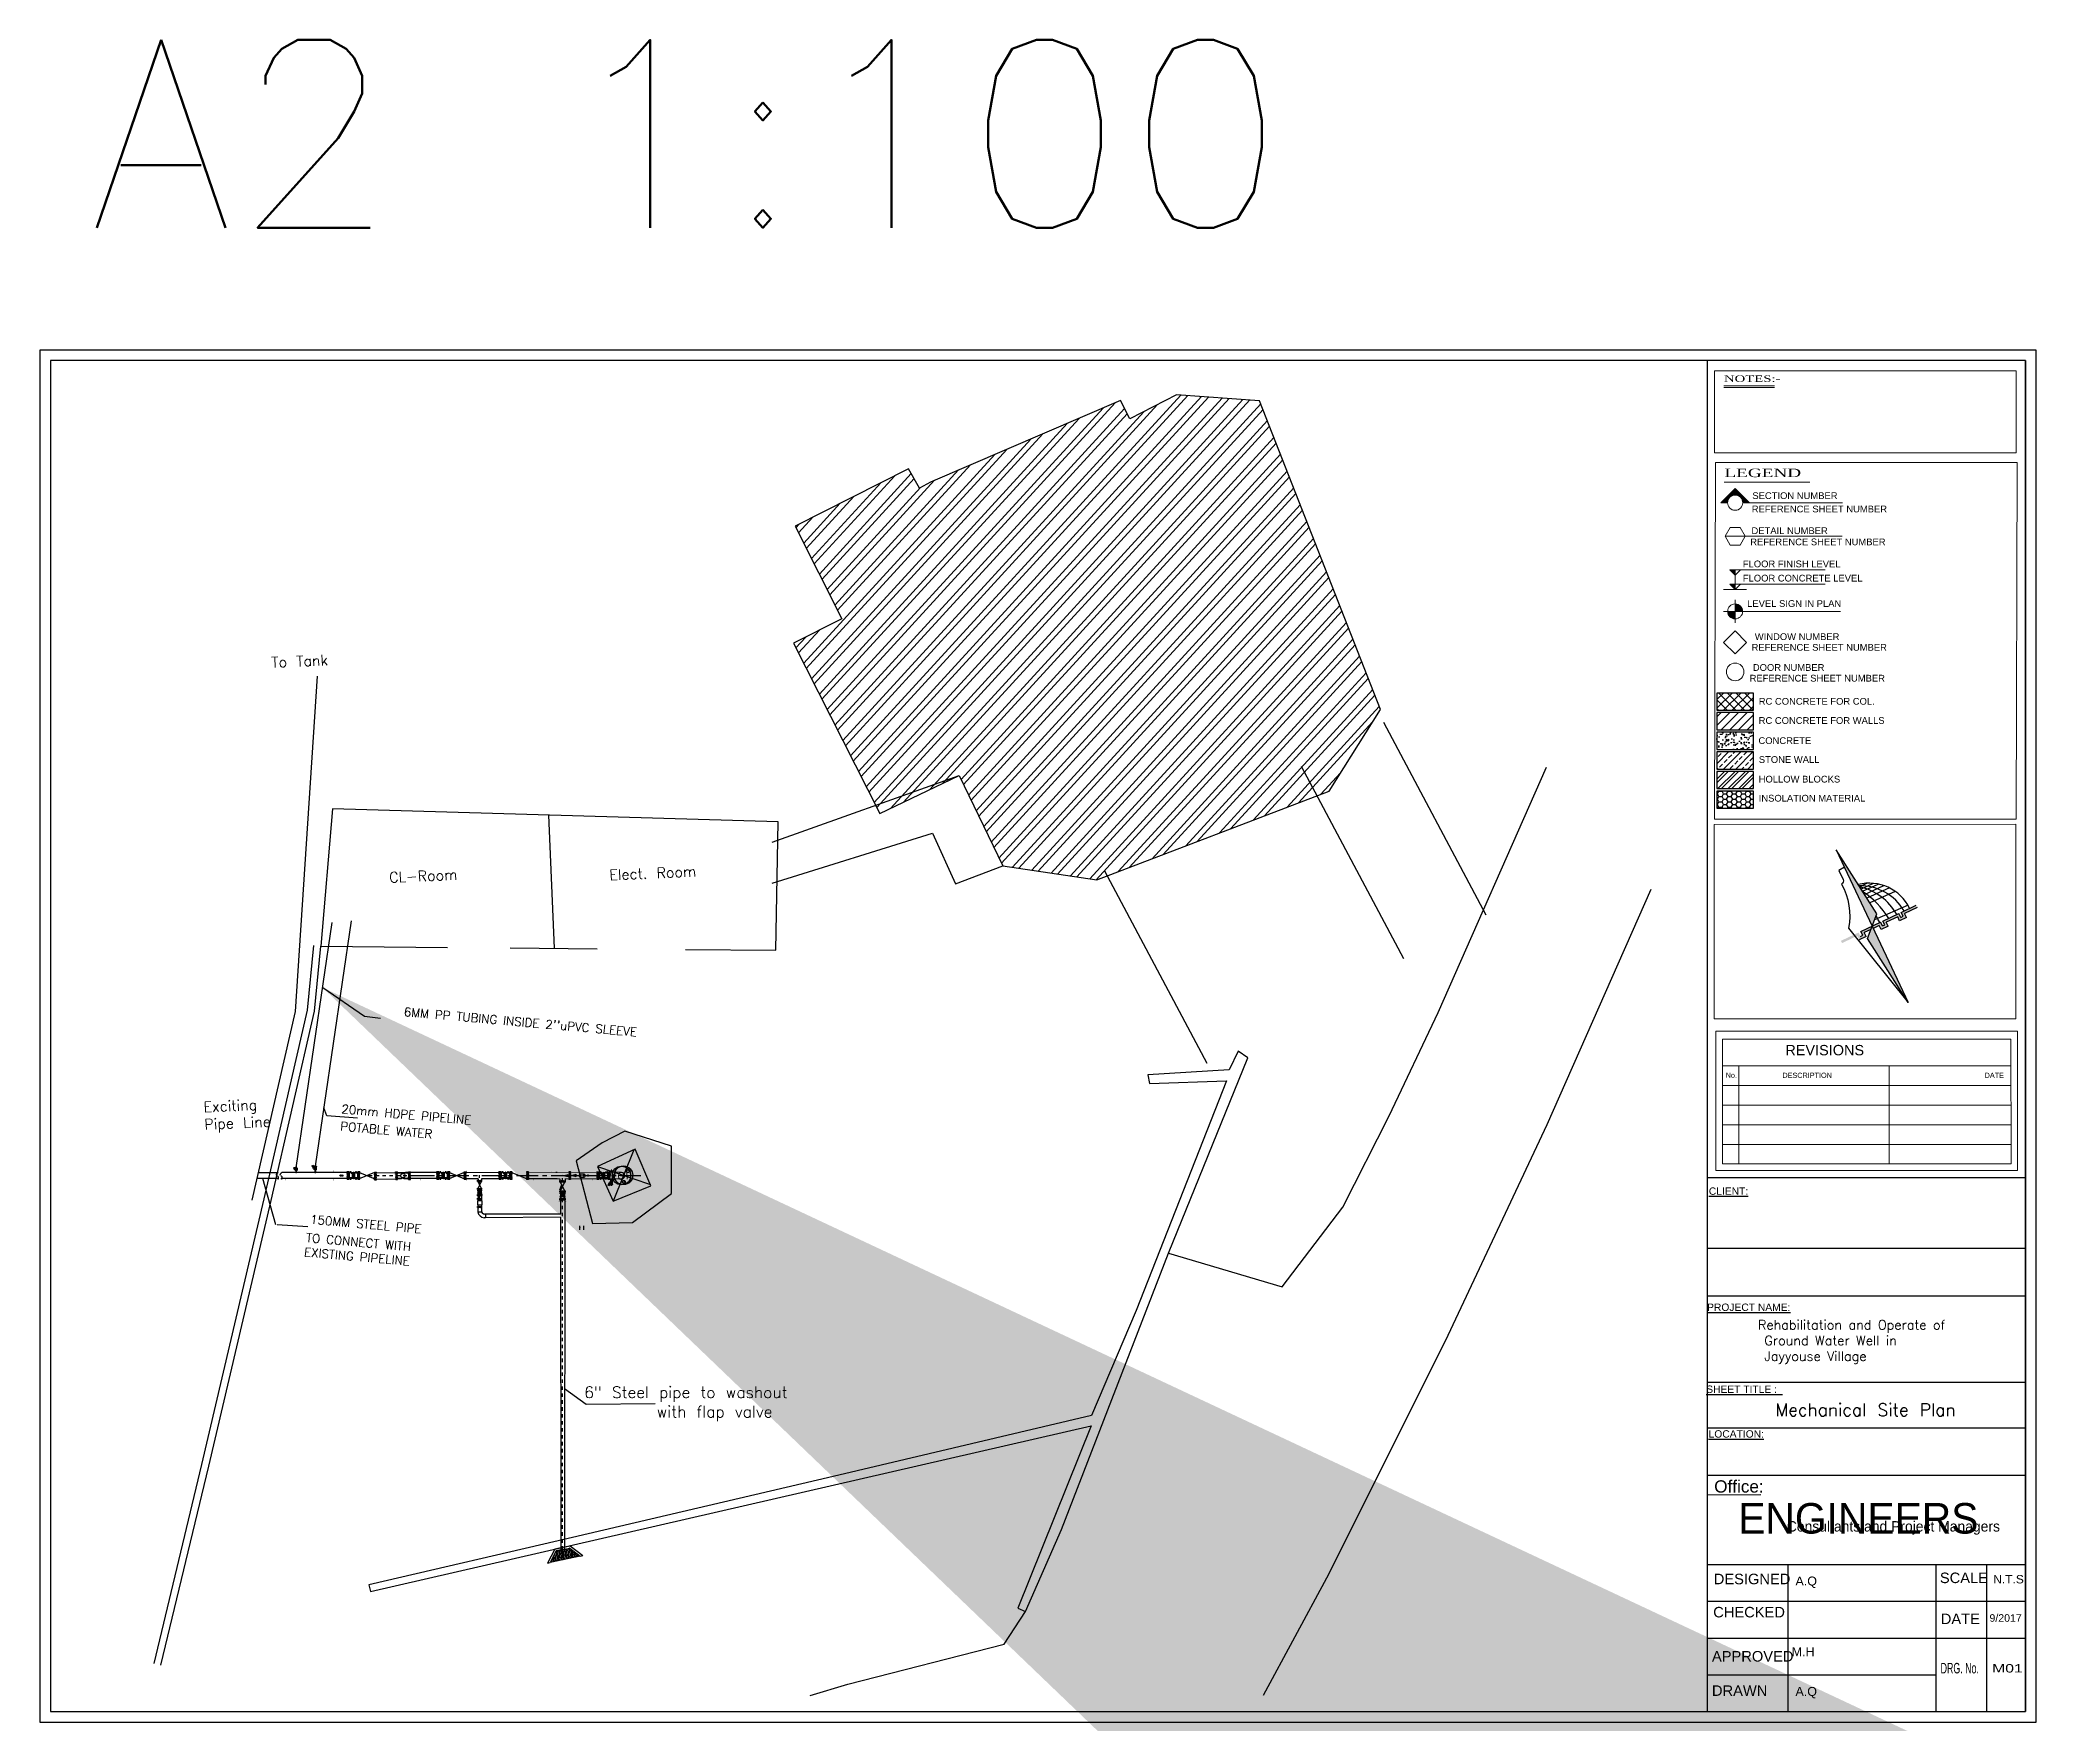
# Model space of a CAD drawing. Header units: inches. Extents: x 191440 to 383551, y 141400 to 284946.
# Drawn here: x 191670.2 to 191727.7, y 141616.7 to 141665.2 of the extents above; entities that cross this region are included whole.
import ezdxf
from ezdxf.enums import TextEntityAlignment as Align

# ---------------------------------------------------------------- set-up
doc = ezdxf.new("R2010")
doc.units = ezdxf.units.IN
doc.header["$MEASUREMENT"] = 0
for name, pattern in [('AUSGEZOGEN', [0]), ('CENTER', [2, 1.25, -0.25, 0.25, -0.25]), ('DASHDOT', [1, 0.5, -0.25, 0, -0.25]), ('DGN Style 3', [426.72, 304.8, -121.92]), ('HIDDEN', [9.525, 6.35, -3.175]), ('HIDDEN2', [0.1875, 0.125, -0.0625]), ('PHANTOM2', [31.75, 15.875, -3.175, 3.175, -3.175, 3.175, -3.175])]:
    doc.linetypes.add(name, pattern=pattern)
for name, color, linetype in [('0-25', 7, 'Continuous'), ('ARMATURE', 2, 'Continuous'), ('AS', 3, 'Continuous'), ('CONC', 5, 'Continuous'), ('dim-f', 8, 'Continuous'), ('HATCH', 40, 'Continuous'), ('HOME', 8, 'Continuous'), ('I - Outline', 60, 'Continuous'), ('PIPE', 7, 'AUSGEZOGEN'), ('Sanitary', 6, 'Continuous'), ('VP', 7, 'Continuous'), ('WALL', 7, 'Continuous')]:
    doc.layers.add(name, color=color, linetype=linetype)
for name, color, linetype, lineweight in [('P', 250, 'Continuous', 100), ('P-TW', 5, 'Continuous', 35), ('PIPING', 40, 'Continuous', 30), ('WB-SJ3-M-SECTA - P-TW', 7, 'Continuous', 35)]:
    doc.layers.add(name, color=color, linetype=linetype, lineweight=lineweight)
doc.styles.add('5MM', font='simplex.shx', dxfattribs={"height": 1.25})
doc.styles.add('ROMAND10', font='ROMAND.shx', dxfattribs={"height": 0.2})
doc.styles.add('ROMANS', font='romans', dxfattribs={"height": 1})
doc.styles.add('ROMANT', font='romantic.ttf', dxfattribs={"height": 20})
doc.styles.get("Standard").update_dxf_attribs({"font": 'txt.shx', "height": 0.2})
doc.styles.add('STYLE7', font='swissi.ttf')
doc.dimstyles.new('osama', dxfattribs={"dimtxt": 50, "dimasz": 45, "dimexe": 0.18, "dimexo": 0.0625, "dimgap": 0.2, "dimtad": 0, "dimdec": 0, "dimzin": 0, "dimdsep": 46, "dimtxsty": 'ROMANS', "dimcen": 0, "dimse1": 1, "dimse2": 1, "dimclrd": 3, "dimclre": 3, "dimclrt": 5, "dimadec": 0, "dimazin": 0, "dimtfac": 0.6, "dimtdec": 0, "dimtmove": 2, "dimatfit": 3, "dimfxl": 1, "dimtolj": 1, "dimtzin": 0, "dimarcsym": 0})

msp = doc.modelspace()

# ---------------------------------------------------------------- texts
at = {"insert": (191671.59711, 141665.18018), "char_height": 5.407852, "attachment_point": 1}
msp.add_mtext_dynamic_manual_height_columns('A2 1:100', width=34.063547, gutter_width=1, heights=[0], dxfattribs=at)
at = {"color": 7, "char_height": 0.25, "attachment_point": 3, "rotation": 355, "style": 'ROMANS'}
for s, insert in [("  6MM PP TUBING INSIDE 2''uPVC SLEEVE", (191687.40156, 141636.73803, -220.765)), ('\\A1;POTABLE WATER ', (191681.50654, 141633.80004, -220.765)), ('\\A1;20mm HDPE PIPELINE', (191682.62768, 141634.20056, -220.765)), ('\\A1;150MM STEEL PIPE ', (191681.19336, 141631.06816, -220.765)), ('\\A1;TO CONNECT WITH\\P EXISTING PIPELINE ', (191680.89503, 141630.55684, -220.765))]:
    msp.add_mtext(s, dxfattribs=dict(at, insert=insert))
at = {"layer": 'HOME', "char_height": 0.3, "attachment_point": 1, "rotation": 2.5194149}
for s, insert in [('To Tank', (191676.85592, 141647.40641, -220.765)), ('CL-Room', (191680.24748, 141641.21658, -220.765)), ('Elect. Room', (191686.59056, 141641.2849, -220.765)), ('Exciting Pipe Line', (191674.90161, 141634.60552, -220.765)), ('Well', (191686.50097, 141632.65077, -220.765))]:
    msp.add_mtext_dynamic_manual_height_columns(s, width=2.6741065, gutter_width=1, heights=[0], dxfattribs=dict(at, insert=insert))
at = {"layer": 'I - Outline', "color": 7, "style": 'ROMANT', "width": 1.5}
for s, height, p in [('NOTES:-', 0.187366, (191718.70312, 141655.33392)), ('LEGEND', 0.243576, (191718.71708, 141652.59289))]:
    msp.add_text(s, height=height, rotation=0.0010941, dxfattribs=at).set_placement(p)
at = {"layer": 'I - Outline', "color": 8, "lineweight": 0, "style": 'STYLE7'}
for s, height, p in [('SECTION NUMBER', 0.1939171, (191719.52123, 141651.96108)), ('REFERENCE SHEET NUMBER', 0.1939171, (191719.5031, 141651.57787)), ('REFERENCE SHEET NUMBER', 0.1939171, (191719.45988, 141650.6306)), ('DETAIL NUMBER', 0.1939171, (191719.49616, 141650.95198)), ('FLOOR FINISH LEVEL', 0.1939171, (191719.2461, 141649.99692)), ('FLOOR CONCRETE LEVEL', 0.1939171, (191719.24631, 141649.58693)), ('LEVEL SIGN IN PLAN', 0.1939171, (191719.37112, 141648.85556)), ('WINDOW NUMBER', 0.1939171, (191719.59114, 141647.90195)), ('REFERENCE SHEET NUMBER', 0.1939171, (191719.4982, 141647.59342)), ('REFERENCE SHEET NUMBER', 0.1939171, (191719.44238, 141646.70589)), ('DOOR NUMBER', 0.1939171, (191719.53532, 141647.01443)), ('RC CONCRETE FOR COL.', 0.1939171, (191719.70525, 141646.04036)), ('RC CONCRETE FOR WALLS', 0.1939171, (191719.70283, 141645.48726)), ('CONCRETE', 0.193917, (191719.69694, 141644.90851)), ('STONE WALL', 0.193917, (191719.70693, 141644.36403)), ('HOLLOW BLOCKS', 0.1939171, (191719.70366, 141643.79922)), ('INSOLATION MATERIAL', 0.1939171, (191719.70367, 141643.25028)), ('A.Q', 0.257433, (191720.76277, 141620.67885)), ('M.H', 0.257433, (191720.65471, 141618.64326)), ('A.Q', 0.257433, (191720.76283, 141617.4997))]:
    msp.add_text(s, height=height, rotation=0.0010941, dxfattribs=at).set_placement(p)
at = {"layer": 'I - Outline', "color": 4, "style": 'STYLE7'}
for s, height, p in [('REVISIONS', 0.298334, (191720.47038, 141635.94486)), ('No.', 0.149167, (191718.75256, 141635.29612)), ('DESCRIPTION', 0.149167, (191720.38722, 141635.29423)), ('DATE', 0.149167, (191726.21213, 141635.29444)), ('Office:', 0.352995, (191718.42218, 141623.35487)), ('DESIGNED', 0.302446, (191718.40932, 141620.71528)), ('SCALE', 0.302446, (191724.92241, 141620.74832)), ('CHECKED', 0.302446, (191718.39358, 141619.75994)), ('DATE', 0.302446, (191724.94802, 141619.5668)), ('9/2017', 0.217759, (191726.35088, 141619.63454)), ('APPROVED', 0.302446, (191718.35671, 141618.48916)), ('DRAWN', 0.302446, (191718.35671, 141617.50077))]:
    msp.add_text(s, height=height, rotation=0.0010941, dxfattribs=at).set_placement(p)
for s, height, p in [('%%UCLIENT:', 0.211797, (191718.83481, 141631.92881)), ('%%UPROJECT NAME:', 0.2117967, (191719.41677, 141628.58482)), ('%%USHEET TITLE :  ', 0.2117967, (191719.2922, 141626.22422)), ('%%ULOCATION:', 0.2117967, (191719.05721, 141624.93716))]:
    msp.add_text(s, height=height, rotation=0.0010941, dxfattribs=at).set_placement(p, align=Align.CENTER)
for s, height, width, p, p2 in [('N.T.S', 0.241957, 1.099588, (191726.45831, 141620.73876), (191727.34064, 141620.73877)), ('DRG. No.', 0.302446, 0.621053, (191724.94348, 141618.14803), (191726.04639, 141618.14806)), ('M01', 0.241957, 1.351658, (191726.42632, 141618.1739), (191727.30865, 141618.17392))]:
    msp.add_text(s, height=height, rotation=0.0010941, dxfattribs=dict(at, width=width)).set_placement(p, p2, align=Align.FIT)
at = {"layer": 'VP', "insert": (191719.68178, 141628.31855), "char_height": 0.2703926, "width": 6.5840601, "attachment_point": 1, "style": 'ROMAND10'}
msp.add_mtext('Rehabilitation and Operate of\\P Ground Water Well in\\P Jayyouse Village\\P', dxfattribs=at)
at = {"layer": 'VP', "insert": (191722.78007, 141625.55751), "char_height": 0.36, "attachment_point": 8}
msp.add_mtext_dynamic_manual_height_columns('Mechanical Site Plan', width=506.4403967, gutter_width=1, heights=[0], dxfattribs=at)
at = {"layer": 'WB-SJ3-M-SECTA - P-TW'}
for s, p in [(' 6" Steel pipe to washout ', (191685.57991, 141626.07797, -220.765)), ('       with flap valve', (191685.73607, 141625.51997, -220.765))]:
    msp.add_text(s, height=0.3276, dxfattribs=at).set_placement(p)

# ---------------------------------------------------------------- blocks, each defined once
blk = doc.blocks.new('FLANGE')
h = blk.add_hatch(color=256)
h.dxf.hatch_style = 1
h.paths.add_polyline_path([(2834.857, 2262.325), (2834.864, 2262.325), (2834.864, 2262.318), (2834.857, 2262.318)])
h.paths.add_polyline_path([(2834.857, 2262.273), (2834.857, 2262.28), (2834.864, 2262.28), (2834.864, 2262.273)])
h.paths.add_polyline_path([(2834.857, 2262.393), (2834.857, 2262.4), (2834.864, 2262.4), (2834.864, 2262.393)])
h.paths.add_polyline_path([(2834.857, 2262.438), (2834.857, 2262.445), (2834.864, 2262.445), (2834.864, 2262.438)])
h = blk.add_hatch(color=256)
h.dxf.hatch_style = 1
h.paths.add_polyline_path([(2834.894, 2262.269), (2834.894, 2262.273), (2834.902, 2262.273), (2834.902, 2262.269)])
h.paths.add_polyline_path([(2834.894, 2262.28), (2834.894, 2262.284), (2834.902, 2262.284), (2834.902, 2262.28)])
h.paths.add_polyline_path([(2834.894, 2262.314), (2834.894, 2262.318), (2834.902, 2262.318), (2834.902, 2262.314)])
h.paths.add_polyline_path([(2834.902, 2262.329), (2834.902, 2262.325), (2834.894, 2262.325), (2834.894, 2262.329)])
h.paths.add_polyline_path([(2834.902, 2262.393), (2834.902, 2262.389), (2834.894, 2262.389), (2834.894, 2262.393)])
h.paths.add_polyline_path([(2834.894, 2262.4), (2834.894, 2262.404), (2834.902, 2262.404), (2834.902, 2262.4)])
h.paths.add_polyline_path([(2834.902, 2262.438), (2834.902, 2262.434), (2834.894, 2262.434), (2834.894, 2262.438)])
h.paths.add_polyline_path([(2834.902, 2262.449), (2834.902, 2262.445), (2834.894, 2262.445), (2834.894, 2262.449)])
for p, q in [((2834.853, 2262.445), (2834.853, 2262.438)), ((2834.853, 2262.445), (2834.864, 2262.445)), ((2834.853, 2262.438), (2834.864, 2262.438)), ((2834.857, 2262.449), (2834.857, 2262.434)), ((2834.857, 2262.449), (2834.864, 2262.449)), ((2834.857, 2262.434), (2834.864, 2262.434)), ((2834.864, 2262.449), (2834.864, 2262.269)), ((2834.864, 2262.449), (2834.879, 2262.449)), ((2834.879, 2262.449), (2834.879, 2262.269)), ((2834.879, 2262.449), (2834.879, 2262.269)), ((2834.879, 2262.449), (2834.894, 2262.449)), ((2834.894, 2262.449), (2834.894, 2262.269)), ((2834.894, 2262.449), (2834.902, 2262.449)), ((2834.894, 2262.445), (2834.902, 2262.445)), ((2834.894, 2262.438), (2834.902, 2262.438)), ((2834.894, 2262.434), (2834.902, 2262.434)), ((2834.902, 2262.449), (2834.902, 2262.434)), ((2834.853, 2262.4), (2834.853, 2262.393)), ((2834.864, 2262.4), (2834.853, 2262.4)), ((2834.864, 2262.393), (2834.853, 2262.393)), ((2834.853, 2262.325), (2834.853, 2262.318)), ((2834.864, 2262.325), (2834.853, 2262.325)), ((2834.864, 2262.318), (2834.853, 2262.318)), ((2834.853, 2262.28), (2834.853, 2262.273)), ((2834.853, 2262.28), (2834.864, 2262.28)), ((2834.853, 2262.273), (2834.864, 2262.273)), ((2834.857, 2262.404), (2834.857, 2262.389)), ((2834.864, 2262.404), (2834.857, 2262.404)), ((2834.864, 2262.389), (2834.857, 2262.389)), ((2834.857, 2262.329), (2834.857, 2262.314)), ((2834.864, 2262.329), (2834.857, 2262.329)), ((2834.864, 2262.314), (2834.857, 2262.314)), ((2834.857, 2262.284), (2834.857, 2262.269)), ((2834.857, 2262.284), (2834.864, 2262.284)), ((2834.857, 2262.269), (2834.864, 2262.269)), ((2834.864, 2262.269), (2834.879, 2262.269)), ((2834.879, 2262.269), (2834.879, 2262.284)), ((2834.879, 2262.269), (2834.894, 2262.269)), ((2834.902, 2262.404), (2834.894, 2262.404)), ((2834.902, 2262.4), (2834.894, 2262.4)), ((2834.902, 2262.393), (2834.894, 2262.393)), ((2834.902, 2262.389), (2834.894, 2262.389)), ((2834.902, 2262.329), (2834.894, 2262.329)), ((2834.902, 2262.325), (2834.894, 2262.325)), ((2834.902, 2262.318), (2834.894, 2262.318)), ((2834.902, 2262.314), (2834.894, 2262.314)), ((2834.894, 2262.284), (2834.902, 2262.284)), ((2834.894, 2262.28), (2834.902, 2262.28)), ((2834.894, 2262.273), (2834.902, 2262.273)), ((2834.894, 2262.269), (2834.902, 2262.269)), ((2834.902, 2262.404), (2834.902, 2262.389)), ((2834.902, 2262.329), (2834.902, 2262.314)), ((2834.902, 2262.284), (2834.902, 2262.269))]:
    blk.add_line(p, q)
blk = doc.blocks.new('engineers')
at = {"layer": 'dim-f', "char_height": 1.25, "attachment_point": 1, "style": '5MM'}
for s, width, insert in [('\\pt0.5;{\\fGill Sans MT|b0|i0|c0|p34;\\H1.08x;\\C30;\\c2254834;ENGINEERS\\P\\ptz;   \\P\\H0.92593x;  }', 116.5, (16.033, 18.44)), ('{\\fGill Sans MT|b0|i0|c0|p34;\\H1.08x;\\C152;\\c12285479; \\H0.34074x;Consultants and Project Managers}', 11.50217, (17.683, 17.64))]:
    blk.add_mtext_dynamic_manual_height_columns(s, width=width, gutter_width=6.25, heights=[0], dxfattribs=dict(at, insert=insert))
blk = doc.blocks.new('A$C18BE6784')
h = blk.add_hatch(color=1)
h.paths.add_polyline_path([(0, 10.19), (0, 5.1), (0, 5.1), (0.58, 5.65)])
h.paths.add_polyline_path([(0, 5.1), (-0.57, 4.55), (0, 0)])
h = blk.add_hatch(color=1)
h.paths.add_polyline_path([(0, 10.19), (0, 5.1), (0, 5.1), (0.58, 5.65)])
h.paths.add_polyline_path([(0, 5.1), (-0.57, 4.55), (0, 0)])
h = blk.add_hatch(color=3)
h.paths.add_polyline_path([(2.95, 5.1), (1.95, 5.1), (1.95, 4.84), (1.79, 4.84), (1.79, 5.1), (0.72, 5.1), (0.72, 4.84), (0.57, 4.84), (0.57, 5.1), (0, 5.1), (0, 5.1), (0, 4.95), (0.41, 4.95), (0.41, 4.68), (0.87, 4.68), (0.87, 4.95), (1.64, 4.95), (1.64, 4.68), (2.1, 4.68), (2.1, 4.95), (2.95, 4.95)])
h.paths.add_polyline_path([(0, 5.1), (0, 5.1), (-0.75, 5.1), (-0.75, 4.84), (-0.9, 4.84), (-0.9, 5.1), (-1.22, 5.1), (-1.18, 4.95), (-1.06, 4.95), (-1.06, 4.68), (-0.6, 4.68), (-0.6, 4.95), (-0.16, 4.95)])
h.paths.add_polyline_path([(-1.22, 5.1), (-2.08, 5.1), (-2.08, 4.95), (-1.18, 4.95)])
h = blk.add_hatch(color=3)
h.paths.add_polyline_path([(2.95, 5.1), (1.95, 5.1), (1.95, 4.84), (1.79, 4.84), (1.79, 5.1), (0.72, 5.1), (0.72, 4.84), (0.57, 4.84), (0.57, 5.1), (0, 5.1), (0, 5.1), (0, 4.95), (0.41, 4.95), (0.41, 4.68), (0.87, 4.68), (0.87, 4.95), (1.64, 4.95), (1.64, 4.68), (2.1, 4.68), (2.1, 4.95), (2.95, 4.95)])
h.paths.add_polyline_path([(0, 5.1), (0, 5.1), (-0.75, 5.1), (-0.75, 4.84), (-0.9, 4.84), (-0.9, 5.1), (-1.22, 5.1), (-1.18, 4.95), (-1.06, 4.95), (-1.06, 4.68), (-0.6, 4.68), (-0.6, 4.95), (-0.16, 4.95)])
h.paths.add_polyline_path([(-1.22, 5.1), (-2.08, 5.1), (-2.08, 4.95), (-1.18, 4.95)])
for p, q in [((0.83, 7.57), (0.34, 7.56)), ((0.83, 7.57), (0.34, 7.56)), ((1.16, 7.41), (0.36, 7.41)), ((1.16, 7.41), (0.36, 7.41)), ((0.38, 7.25), (1.42, 7.24)), ((0.38, 7.25), (1.42, 7.24)), ((0.41, 7.03), (1.68, 7.01)), ((0.41, 7.03), (1.68, 7.01)), ((1.93, 6.74), (0.44, 6.77)), ((1.93, 6.74), (0.44, 6.77)), ((2.16, 6.39), (0.48, 6.43)), ((2.16, 6.39), (0.48, 6.43)), ((2.5, 5.31), (0.29, 5.38)), ((2.5, 5.31), (0.29, 5.38))]:
    blk.add_line(p, q)
at = {"color": 3}
for p, q in [((-0.9, 4.84), (-0.75, 4.84)), ((-0.9, 4.84), (-0.75, 4.84)), ((-0.75, 5.1), (0.57, 5.1)), ((-0.75, 4.84), (-0.75, 5.1)), ((-0.75, 5.1), (0.57, 5.1)), ((-0.75, 4.84), (-0.75, 5.1)), ((-0.16, 4.95), (-0.6, 4.95)), ((-0.6, 4.68), (-0.6, 4.95)), ((-0.16, 4.95), (-0.6, 4.95)), ((-0.6, 4.68), (-0.6, 4.95)), ((0.41, 4.95), (0, 4.95)), ((0.41, 4.95), (0, 4.95)), ((0.41, 4.68), (0.41, 4.95)), ((0.41, 4.68), (0.41, 4.95)), ((0.57, 4.84), (0.57, 5.1)), ((0.57, 4.84), (0.57, 5.1)), ((0.57, 4.84), (0.72, 4.84)), ((0.57, 4.84), (0.72, 4.84)), ((0.72, 5.1), (1.79, 5.1)), ((0.72, 4.84), (0.72, 5.1)), ((0.72, 5.1), (1.79, 5.1)), ((0.72, 4.84), (0.72, 5.1)), ((1.64, 4.95), (0.87, 4.95)), ((0.87, 4.68), (0.87, 4.95)), ((1.64, 4.95), (0.87, 4.95)), ((0.87, 4.68), (0.87, 4.95)), ((1.64, 4.68), (1.64, 4.95)), ((1.64, 4.68), (1.64, 4.95)), ((1.79, 4.84), (1.79, 5.1)), ((1.79, 4.84), (1.79, 5.1)), ((1.79, 4.84), (1.95, 4.84)), ((1.79, 4.84), (1.95, 4.84)), ((1.95, 5.1), (2.95, 5.1)), ((1.95, 4.84), (1.95, 5.1)), ((1.95, 5.1), (2.95, 5.1)), ((1.95, 4.84), (1.95, 5.1)), ((2.95, 4.95), (2.1, 4.95)), ((2.1, 4.68), (2.1, 4.95)), ((2.95, 4.95), (2.1, 4.95)), ((2.1, 4.68), (2.1, 4.95)), ((-0.6, 4.68), (-1.06, 4.68)), ((-0.6, 4.68), (-1.06, 4.68)), ((0.87, 4.68), (0.41, 4.68)), ((0.87, 4.68), (0.41, 4.68)), ((2.1, 4.68), (1.64, 4.68)), ((2.1, 4.68), (1.64, 4.68))]:
    blk.add_line(p, q, dxfattribs=at)
at = {"color": 1}
blk.add_lwpolyline([(0, 10.19), (0, 0), (-0.57, 4.55), (0.58, 5.65), (0, 10.19)], dxfattribs=at)
blk.add_lwpolyline([(0, 10.19), (0, 0), (-0.57, 4.55), (0.58, 5.65), (0, 10.19)], dxfattribs=at)
blk.add_lwpolyline([(0, 9.03), (-0.38, 9), (-0.38, 8.4, -0.373571), (-0.59, 8.19, -0.17897), (-1.34, 5.6), (0, 0)], format="xyb")
blk.add_lwpolyline([(0, 9.03), (-0.38, 9), (-0.38, 8.4, -0.373571), (-0.59, 8.19, -0.17897), (-1.34, 5.6), (0, 0)], format="xyb")
for centre, radius, start, end in [((-0.2, 5.07), 2.71, 0.6403, 79.0462), ((-0.2, 5.07), 2.71, 0.6403, 79.0462), ((-0.93, 4.83), 3.08, 5.0585, 66.017), ((-0.93, 4.83), 3.08, 5.0585, 66.017), ((-1.77, 4.85), 3.43, 4.1408, 52.0607), ((-1.77, 4.85), 3.43, 4.1408, 52.0607), ((-4.36, 4.43), 5.51, 6.9281, 30.7153), ((-4.36, 4.43), 5.51, 6.9281, 30.7153), ((-9.09, 4.77), 9.61, 1.9773, 4.7357), ((-9.09, 4.77), 9.61, 1.9773, 4.7357)]:
    blk.add_arc(centre, radius, start, end)

# ---------------------------------------------------------------- hatches: boundary and pattern name
at = {"layer": 'HATCH'}
h = msp.add_hatch(dxfattribs=at)
h.set_pattern_fill('AR-BRSTD', color=4, scale=0.000621939, angle=455.0863216)
h.set_pattern_definition([(95.086322, (191957.508267, 141490.0993), (-0.0419653407, -0.003735209), []), (185.086322, (191957.508267, 141490.0993), (-0.036363228, -0.066675352), [0.042131243, -0.042131243])])
edge = h.paths.add_edge_path()
edge.add_line((191685.45555, 141621.75571), (191685.29092, 141621.72046))
edge.add_line((191685.29092, 141621.72046), (191685.30173, 141621.66997))
edge.add_line((191685.30173, 141621.66997), (191685.30347, 141621.66186))
edge.add_ellipse((191685.27306, 141621.65535), major_axis=(0.03041, 0.00651), ratio=0.73333333, start_angle=180, end_angle=360, ccw=False)
edge.add_line((191685.24266, 141621.64884), (191685.24092, 141621.65695))
edge.add_line((191685.24092, 141621.65695), (191685.23011, 141621.70744))
edge.add_line((191685.23011, 141621.70744), (191685.06824, 141621.67278))
edge.add_line((191685.06824, 141621.67278), (191684.89195, 141621.33686))
edge.add_line((191684.89195, 141621.33686), (191685.75393, 141621.52144))
edge.add_line((191685.75393, 141621.52144), (191685.45555, 141621.75571))
at = {"layer": 'HOME'}
h = msp.add_hatch(dxfattribs=at)
h.set_pattern_fill('ANSI32', color=256, scale=0.049, angle=2.5194149)
h.set_pattern_definition([(47.5194149, (46187.5836, -43365.69344), (-0.344212591, 0.3151982199), []), (47.5194149, (46187.8034, -43365.68377), (-0.344212591, 0.3151982199), [])])
h.paths.add_polyline_path([(191695.84798, 141652.45142), (191695.5274, 141652.2728), (191695.2147, 141652.83402), (191691.94846, 141651.18138), (191693.29673, 141648.51671), (191691.90256, 141647.81129), (191694.38504, 141642.90499), (191696.67094, 141644.00554), (191697.92624, 141641.39822), (191700.6357, 141640.99769), (191707.32819, 141643.55267), (191708.80603, 141645.90575), (191705.32675, 141654.79327), (191702.9342, 141654.96379), (191701.59169, 141654.26888), (191701.31939, 141654.79494)])
at = {"layer": 'I - Outline'}
h = msp.add_hatch(dxfattribs=at)
h.set_pattern_fill('ANSI37', color=8, scale=1.411978)
h.set_pattern_definition([(45, (190816.17322, 141619.47754), (-0.124802422, 0.124802422), []), (135, (190816.17322, 141619.47754), (-0.124802422, -0.124802422), [])])
h.paths.add_polyline_path([(191719.55689, 141646.37573), (191718.49791, 141646.37573), (191718.49791, 141645.88154), (191719.55689, 141645.88154)])
h = msp.add_hatch(dxfattribs=at)
h.set_pattern_fill('ANSI31', color=8, scale=1.411978)
h.set_pattern_definition([(45, (190816.17322, 141619.47754), (-0.124802422, 0.124802422), [])])
h.paths.add_polyline_path([(191719.55689, 141645.31674), (191719.55689, 141645.81094), (191718.49791, 141645.81094), (191718.49791, 141645.31674)])
h = msp.add_hatch(dxfattribs=at)
h.set_pattern_fill('AR-CONC', color=8, scale=0.042359)
h.set_pattern_definition([(50, (190816.17322, 141619.47754), (0.30382673, -0.026581394), [0.03176951, -0.34946461]), (355, (190816.17322, 141619.47754), (-0.05877416, 0.31862367), [0.02541561, -0.27957169]), (100.451444, (190816.19854, 141619.47533), (0.24505257, 0.29204228), [0.02699993, -0.29699922]), (46.1842, (190816.17322, 141619.56226), (0.45207645, -0.07011289), [0.04765426, -0.52419691]), (96.635635, (190816.2109, 141619.5564), (0.3959167, 0.41263027), [0.04049992, -0.44549908]), (351.184164, (190816.17322, 141619.56226), (0.3959167, 0.41263027), [0.03812341, -0.41935753]), (21, (190816.21558, 141619.54108), (0.25284593, -0.17054673), [0.03176951, -0.34946461]), (326, (190816.21558, 141619.54108), (0.10306678, 0.30716882), [0.02541561, -0.27957169]), (71.451445, (190816.23665, 141619.52687), (0.35591271, 0.13662209), [0.02699993, -0.29699922]), (37.5, (190816.17322, 141619.47754), (0.005150835, 0.141011662), [0, -0.27618294, 0, -0.283807623, 0, -0.28063067]), (7.5, (190816.17322, 141619.47754), (0.111434537, 0.167070224), [0, -0.161812704, 0, -0.269829038, 0, -0.10695735]), (327.5, (190816.07876, 141619.47754), (0.226123696, -0.009554096), [0, -0.105898367, 0, -0.330402904, 0, -0.438419238]), (317.5, (190816.0364, 141619.47754), (0.24703385, 0.042403816), [0, -0.137667877, 0, -0.219421416, 0, -0.3113412])])
h.paths.add_polyline_path([(191719.55689, 141645.24615), (191718.49791, 141645.24615), (191718.49791, 141644.75195), (191719.55689, 141644.75195)])
h = msp.add_hatch(dxfattribs=at)
h.set_pattern_fill('ANSI33', color=8, scale=0.988385)
h.set_pattern_definition([(45, (190816.17322, 141619.47754), (-0.17472339, 0.17472339), []), (45, (190816.34795, 141619.47754), (-0.17472339, 0.17472339), [0.123548094, -0.061774047])])
h.paths.add_polyline_path([(191719.55689, 141644.68135), (191718.49791, 141644.68135), (191718.49791, 141644.18716), (191719.55689, 141644.18716)])
h = msp.add_hatch(dxfattribs=at)
h.set_pattern_fill('ANSI32', color=8, scale=0.564791)
h.set_pattern_definition([(45, (190816.17322, 141619.47754), (-0.149762906, 0.149762906), []), (45, (190816.27307, 141619.47754), (-0.149762906, 0.149762906), [])])
h.paths.add_polyline_path([(191719.55689, 141644.11656), (191718.49791, 141644.11656), (191718.49791, 141643.62237), (191719.55689, 141643.62237)])
h = msp.add_hatch(dxfattribs=at)
h.set_pattern_fill('HONEY', color=8, scale=0.705989)
h.set_pattern_definition([(0, (190816.173224, 141619.47754), (0.132372958, 0.076425563), [0.088248639, -0.176497278]), (120, (190816.173224, 141619.47754), (-0.132372958, 0.076425563), [0.088248639, -0.176497278]), (60, (190816.173224, 141619.47754), (0, 0.152851126), [-0.176497278, 0.088248639])])
h.paths.add_polyline_path([(191719.55689, 141643.55177), (191718.49791, 141643.55177), (191718.49791, 141643.05758), (191719.55689, 141643.05758)])

# ---------------------------------------------------------------- linework, layer by layer
at = {"color": 132}
for p, q in [((191679.08909, 141632.38639, -980.94982), (191679.0889, 141632.58971, -980.94982)), ((191679.08909, 141632.38639, -980.94982), (191679.0889, 141632.58971, -980.94982)), ((191679.4034, 141632.38418, -980.94982), (191679.40321, 141632.5875, -980.94982)), ((191679.4034, 141632.38418, -980.94982), (191679.40321, 141632.5875, -980.94982)), ((191681.67303, 141632.38639, -980.94982), (191681.67285, 141632.58971, -980.94982)), ((191681.67303, 141632.38639, -980.94982), (191681.67285, 141632.58971, -980.94982)), ((191681.98735, 141632.38418, -980.94982), (191681.98716, 141632.5875, -980.94982)), ((191681.98735, 141632.38418, -980.94982), (191681.98716, 141632.5875, -980.94982)), ((191683.46665, 141632.38683, -980.94982), (191683.46646, 141632.59015, -980.94982)), ((191683.46665, 141632.38683, -980.94982), (191683.46646, 141632.59015, -980.94982)), ((191686.28828, 141632.38333, 0.6), (191686.28809, 141632.58665, 0.6)), ((191686.28828, 141632.38333, 0.6), (191686.28809, 141632.58665, 0.6)), ((191686.60259, 141632.38112, 0.6), (191686.60241, 141632.58444, 0.6)), ((191686.60259, 141632.38112, 0.6), (191686.60241, 141632.58444, 0.6)), ((191682.80057, 141632.05811, -416.55868), (191682.92256, 141632.05822, -416.55868)), ((191682.80057, 141632.05811, -416.55868), (191682.92256, 141632.05822, -416.55868)), ((191685.17168, 141631.97468, -490.17491), (191685.32417, 141631.97482, -490.17491)), ((191685.17168, 141631.97468, -490.17491), (191685.32417, 141631.97482, -490.17491))]:
    msp.add_line(p, q, dxfattribs=at)
for p, q in [((191679.40323, 141632.3975, -980.94982), (191679.84218, 141632.57847, -980.94982)), ((191679.40323, 141632.57263, -980.94982), (191679.84218, 141632.39167, -980.94982)), ((191681.98717, 141632.3975, -980.94982), (191682.42613, 141632.57847, -980.94982)), ((191681.98717, 141632.57263, -980.94982), (191682.42613, 141632.39167, -980.94982)), ((191682.91358, 141632.10848, -416.55868), (191682.80458, 141632.32139, -416.55868)), ((191682.81311, 141632.10875, -416.55868), (191682.91666, 141632.32159, -416.55868)), ((191683.78525, 141632.57307, -980.94982), (191684.22421, 141632.3921, -980.94982)), ((191685.31295, 141632.03764, -490.17491), (191685.17669, 141632.30377, -490.17491)), ((191685.18735, 141632.03798, -490.17491), (191685.31679, 141632.30403, -490.17491))]:
    msp.add_line(p, q)
at = {"linetype": 'DASHDOT', "ltscale": 0.1}
for p, q in [((191679.66118, 141632.48057, -980.94982), (191681.63675, 141632.48057, -980.94982)), ((191682.85866, 141631.81565, -122.09373), (191682.85797, 141632.48893, -122.09373)), ((191685.24959, 141621.71161, -122.09373), (191685.24343, 141632.5132, -122.09373))]:
    msp.add_line(p, q, dxfattribs=at)
msp.add_lwpolyline([(191727.69337, 141656.24678), (191670.19337, 141656.24678), (191670.19337, 141616.74678), (191727.69337, 141616.74678), (191727.69337, 141656.24678)])
msp.add_lwpolyline([(191727.39337, 141655.94678), (191670.49337, 141655.94678), (191670.49337, 141617.04678), (191727.39337, 141617.04678)], close=True)
at = {"color": 5}
for points, elevation in [([(191677.06296, 141632.39303), (191676.44729, 141632.39332)], -284.20516), ([(191677.04336, 141632.56089), (191676.48577, 141632.56089)], -284.20516), ([(191676.99666, 141632.39811), (191676.83226, 141632.39818)], -284.20516), ([(191677.05279, 141632.56563), (191677.03513, 141632.56563)], -284.20516), ([(191677.06475, 141632.39808), (191677.03599, 141632.39809)], -284.20516), ([(191679.05281, 141632.39715), (191677.14103, 141632.39804)], -284.20516), ([(191679.05281, 141632.56563), (191677.16424, 141632.56563)], -284.20516), ([(191681.63675, 141632.56563), (191680.724, 141632.56563)], -284.20516), ([(191681.63675, 141632.39715), (191680.7241, 141632.39715)], -284.20516), ([(191682.81469, 141632.39166), (191682.46232, 141632.39175)], -490.17491), ([(191682.8147, 141632.3922), (191682.81459, 141632.34084)], -416.55868), ([(191682.91088, 141632.39165), (191682.91116, 141632.3411)], -416.55868), ([(191683.43045, 141632.39144), (191682.91088, 141632.39153)], -490.17491), ([(191685.09341, 141632.39133), (191684.25757, 141632.3916)], -490.17491), ([(191685.09341, 141632.57347), (191685.05832, 141632.57337)], -490.17491), ([(191685.17283, 141632.39245), (191685.1727, 141632.32824)], -490.17491), ([(191685.3232, 141632.39331), (191685.32355, 141632.33018)], -490.17491), ([(191682.81387, 141631.90853), (191682.81402, 141631.8238)], -416.55868), ([(191682.81406, 141631.80209), (191682.81415, 141631.75272)], -416.55868), ([(191682.91045, 141631.90861), (191682.91059, 141631.82389)], -416.55868), ([(191682.91063, 141631.80218), (191682.91071, 141631.75272)], -416.55868), ([(191685.18789, 141631.7877), (191685.18827, 141631.36889)], -490.17491), ([(191685.30988, 141631.78781), (191685.30051, 141621.72251)], -490.17491), ([(191682.80427, 141631.64101), (191682.8044, 141631.58972)], 0.6), ([(191682.80446, 141631.56801), (191682.8048, 141631.4379)], 0.6), ([(191682.80455, 141631.43889), (191682.91028, 141631.43889)], 0.6), ([(191682.9109, 141631.64101), (191682.91099, 141631.58982)], -416.55868), ([(191682.91102, 141631.56811), (191682.91124, 141631.44095)], -416.55868), ([(191683.02676, 141631.26766), (191682.99293, 141631.26766)], 0.6), ([(191683.02676, 141631.37339), (191682.99552, 141631.37339)], 0.6), ([(191685.18827, 141631.36889), (191683.02676, 141631.37339)], 0.6), ([(191683.02676, 141631.37339), (191683.02676, 141631.26766)], 0.6), ([(191685.19136, 141631.27968), (191683.02676, 141631.26766)], 0.6), ([(191685.19093, 141631.27968), (191685.19971, 141621.70093)], 0.6)]:
    msp.add_lwpolyline(points, dxfattribs=dict(at, elevation=elevation))
at = {"color": 4, "linetype": 'HIDDEN', "ltscale": 0.1}
for points, const_width, elevation in [([(191677.2636, 141632.63344), (191677.2643, 141632.58626)], 0.00618, 0.6), ([(191677.26539, 141632.3919), (191677.26609, 141632.34472)], 0.00618, 491.37491), ([(191678.63956, 141632.62824), (191678.64026, 141632.58106)], 0.00618, 0.6), ([(191678.64134, 141632.3867), (191678.64204, 141632.33952)], 0.00618, 491.37491), ([(191679.93273, 141632.37315), (191679.93343, 141632.32596)], 0.00618, 491.37491), ([(191680.48094, 141632.54157), (191680.48164, 141632.49439)], 0.00618, 0.6), ([(191681.16114, 141632.61469), (191681.16184, 141632.5675)], 0.00618, 0.6), ([(191681.16418, 141632.39493), (191681.16488, 141632.34775)], 0.00618, 0.6), ([(191682.48848, 141632.62358), (191682.48918, 141632.57639)], 0.00618, 0.6), ([(191682.49026, 141632.38204), (191682.49096, 141632.33485)], 0.00618, 491.37491), ([(191684.406, 141632.62967), (191684.40671, 141632.58249)], 0.00618, 0.6), ([(191684.40779, 141632.38813), (191684.40849, 141632.34095)], 0.00618, 491.37491), ([(191686.11536, 141632.63239), (191686.11606, 141632.58521)], 0.00618, -490.17491), ([(191686.11715, 141632.39085), (191686.11785, 141632.34367)], 0.00618, 0.6), ([(191682.81287, 141631.86522), (191682.77512, 141631.86571)], 0.00495, -23.93875), ([(191682.94887, 141631.8658), (191682.91112, 141631.86629)], 0.00495, -416.55868), ([(191685.18705, 141631.73357), (191685.13987, 141631.73418)], 0.00618, 0.6), ([(191685.35705, 141631.73429), (191685.30986, 141631.7349)], 0.00618, -490.17491)]:
    msp.add_lwpolyline(points, dxfattribs=dict(at, const_width=const_width, elevation=elevation))
at = {"elevation": 0.6}
msp.add_lwpolyline([(191685.76239, 141632.53091), (191685.86158, 141632.53082, -0.41421356), (191685.88531, 141632.50704), (191685.88526, 141632.45329, -0.41421356), (191685.86149, 141632.42956), (191685.76229, 141632.42965, -0.41421356), (191685.73857, 141632.45342), (191685.73862, 141632.50718, -0.41421356)], format="xyb", close=True, dxfattribs=at)
for centre, radius in [((191678.85532, 141632.48234, -490.17491), 0.01979), ((191678.90249, 141632.48234, -490.17491), 0.01979), ((191680.64834, 141632.48016, -980.94982), 0.06163), ((191685.85413, 141632.48118, 0.6), 0.01171), ((191685.98451, 141632.4815, -490.17491), 0.01979)]:
    msp.add_circle(centre, radius)
at = {"linetype": 'HIDDEN', "ltscale": 0.1}
for centre in [(191687.01527, 141632.29986, 0.6), (191687.128, 141632.60675, 0.6)]:
    msp.add_circle(centre, 0.0402, dxfattribs=at)
at = {"color": 252, "linetype": 'HIDDEN', "ltscale": 0.01}
for centre, radius, start, end in [((191677.09139, 141632.47715, -284.20516), 0.09654, 110.9127603, 250.7916917), ((191677.00257, 141632.41728, -284.20516), 0.06507, 331.2593151, 94.3595513), ((191677.1987, 141632.47545, -284.20516), 0.09654, 110.9127603, 250.7916917), ((191677.10988, 141632.41558, -284.20516), 0.06507, 331.2593151, 94.3595513)]:
    msp.add_arc(centre, radius, start, end, dxfattribs=at)
at = {"color": 5}
for centre, radius, start, end in [((191683.01359, 141631.47963, 0.6), 0.21297, 191.0267848, 264.4329941), ((191683.0111, 141631.48188, 0.6), 0.1096, 203.0919515, 261.8295217), ((191683.00367, 141631.4763, -353.98487), 0.0992, 201.0632516, 244.7877572)]:
    msp.add_arc(centre, radius, start, end, dxfattribs=at)
at = {"layer": '0-25', "linetype": 'PHANTOM2'}
for p, q in [((191685.74107, 141630.92325, 0.6), (191685.74107, 141630.93892, 0.6)), ((191685.75708, 141630.97426, 0.6), (191685.75708, 141630.9867, 0.6)), ((191685.85862, 141630.92325, 0.6), (191685.85862, 141630.93892, 0.6)), ((191685.19274, 141621.69944, 0.6), (191685.30769, 141621.72405, 0.6)), ((191685.20266, 141621.68581, 0.6), (191685.3176, 141621.71042, 0.6))]:
    msp.add_line(p, q, dxfattribs=at)
msp.add_ellipse((191685.26013, 141621.69811, 0.6), major_axis=(0.05747, 0.01231), ratio=0.73333333, start_param=3.14159265, end_param=6.28318531, dxfattribs=at)
at = {"layer": 'ARMATURE', "color": 1}
for p, q in [((191679.11443, 141632.40836, -980.94982), (191679.11428, 141632.56278, -980.94982)), ((191679.19498, 141632.40844, -980.94982), (191679.19484, 141632.56285, -980.94982)), ((191679.26814, 141632.40851, -980.94982), (191679.268, 141632.56292, -980.94982)), ((191679.3487, 141632.40858, -980.94982), (191679.34856, 141632.563, -980.94982)), ((191681.69837, 141632.40836, -980.94982), (191681.69823, 141632.56278, -980.94982)), ((191681.77893, 141632.40844, -980.94982), (191681.77879, 141632.56285, -980.94982)), ((191681.85209, 141632.40851, -980.94982), (191681.85195, 141632.56292, -980.94982)), ((191681.93265, 141632.40858, -980.94982), (191681.9325, 141632.563, -980.94982)), ((191683.49199, 141632.4088, -980.94982), (191683.49185, 141632.56321, -980.94982)), ((191683.57255, 141632.40887, -980.94982), (191683.57241, 141632.56329, -980.94982)), ((191683.64571, 141632.40894, -980.94982), (191683.64557, 141632.56336, -980.94982)), ((191683.72627, 141632.40901, -980.94982), (191683.72612, 141632.56343, -980.94982)), ((191686.31362, 141632.40531, 0.6), (191686.31348, 141632.55972, 0.6)), ((191686.39417, 141632.40538, 0.6), (191686.39403, 141632.5598, 0.6)), ((191686.46734, 141632.40545, 0.6), (191686.46719, 141632.55986, 0.6)), ((191686.54789, 141632.40552, 0.6), (191686.54775, 141632.55994, 0.6)), ((191682.81867, 141632.0697, -416.55868), (191682.90094, 141632.06978, -416.55868)), ((191682.8187, 141632.02678, -416.55868), (191682.90098, 141632.02686, -416.55868)), ((191682.81874, 141631.9878, -416.55868), (191682.90101, 141631.98788, -416.55868)), ((191682.81878, 141631.94488, -416.55868), (191682.90105, 141631.94495, -416.55868)), ((191685.1943, 141631.98917, -490.17491), (191685.29714, 141631.98926, -490.17491)), ((191685.19435, 141631.93552, -490.17491), (191685.29719, 141631.93561, -490.17491)), ((191685.19439, 141631.88679, -490.17491), (191685.29723, 141631.88688, -490.17491)), ((191685.19444, 141631.83314, -490.17491), (191685.29728, 141631.83323, -490.17491))]:
    msp.add_line(p, q, dxfattribs=at)
for points, elevation in [([(191679.08119, 141632.57603), (191679.11159, 141632.56664, 0.06554346), (191679.11702, 141632.56593), (191679.12508, 141632.56594, 0.06554346)], -980.94982), ([(191679.08135, 141632.39506), (191679.11174, 141632.4045, -0.06554346), (191679.11717, 141632.40522), (191679.12523, 141632.40523, -0.06554346)], -980.94982), ([(191679.11886, 141632.53099, 0.38887873), (191679.12233, 141632.53419), (191679.1266, 141632.5834), (191679.16153, 141632.58344), (191679.16588, 141632.53423, 0.38887873), (191679.16937, 141632.53104)], -980.94982), ([(191679.11894, 141632.44016, -0.38887873), (191679.12242, 141632.43697), (191679.12677, 141632.38776), (191679.16171, 141632.3878), (191679.16597, 141632.43701, -0.38887873), (191679.16945, 141632.44021)], -980.94982), ([(191679.13802, 141632.58691), (191679.13802, 141632.58907, 0.17157288), (191679.13472, 141632.58907), (191679.13472, 141632.58691)], -980.94982), ([(191679.13821, 141632.38428), (191679.13821, 141632.38212, -0.17157288), (191679.13491, 141632.38212), (191679.13491, 141632.38428)], -980.94982), ([(191679.1501, 141632.58692), (191679.15009, 141632.58908, -0.17157288), (191679.15339, 141632.58908), (191679.1534, 141632.58692)], -980.94982), ([(191679.15028, 141632.38429), (191679.15028, 141632.38213, 0.17157288), (191679.15358, 141632.38213), (191679.15358, 141632.38429)], -980.94982), ([(191679.16308, 141632.56597), (191679.1921, 141632.566, 0.06554346), (191679.19753, 141632.56672), (191679.22792, 141632.57616)], -980.94982), ([(191679.16322, 141632.40526), (191679.19225, 141632.40529, -0.06554346), (191679.19768, 141632.40458), (191679.22808, 141632.39519)], -980.94982), ([(191679.2349, 141632.57617), (191679.26531, 141632.56678, 0.06554346), (191679.27074, 141632.56607), (191679.2788, 141632.56608, 0.06554346)], -980.94982), ([(191679.23507, 141632.3952), (191679.26546, 141632.40464, -0.06554346), (191679.27088, 141632.40536), (191679.27895, 141632.40537, -0.06554346)], -980.94982), ([(191679.27258, 141632.53113, 0.38887873), (191679.27605, 141632.53433), (191679.28031, 141632.58355), (191679.31525, 141632.58358), (191679.3196, 141632.53437, 0.38887873), (191679.32308, 141632.53118)], -980.94982), ([(191679.27266, 141632.4403, -0.38887873), (191679.27614, 141632.43712), (191679.28049, 141632.3879), (191679.31543, 141632.38794), (191679.31969, 141632.43715, -0.38887873), (191679.32317, 141632.44035)], -980.94982), ([(191679.29174, 141632.58705), (191679.29174, 141632.58921, 0.17157288), (191679.28844, 141632.58921), (191679.28844, 141632.58705)], -980.94982), ([(191679.29193, 141632.38442), (191679.29193, 141632.38226, -0.17157288), (191679.28863, 141632.38226), (191679.28863, 141632.38442)], -980.94982), ([(191679.30381, 141632.58706), (191679.30381, 141632.58922, -0.17157288), (191679.30711, 141632.58923), (191679.30711, 141632.58706)], -980.94982), ([(191679.304, 141632.38443), (191679.304, 141632.38227, 0.17157288), (191679.3073, 141632.38227), (191679.3073, 141632.38444)], -980.94982), ([(191679.31679, 141632.56611), (191679.34582, 141632.56614, 0.06554346), (191679.35124, 141632.56686), (191679.37465, 141632.57315)], -980.94982), ([(191679.31694, 141632.40541), (191679.34597, 141632.40543, -0.06554346), (191679.35139, 141632.40472), (191679.37481, 141632.39847)], -980.94982), ([(191681.66513, 141632.57603), (191681.69554, 141632.56664, 0.06554346), (191681.70096, 141632.56593), (191681.70903, 141632.56594, 0.06554346)], -980.94982), ([(191681.6653, 141632.39506), (191681.69569, 141632.4045, -0.06554346), (191681.70111, 141632.40522), (191681.70918, 141632.40523, -0.06554346)], -980.94982), ([(191681.7028, 141632.53099, 0.38887873), (191681.70628, 141632.53419), (191681.71054, 141632.5834), (191681.74548, 141632.58344), (191681.74983, 141632.53423, 0.38887873), (191681.75331, 141632.53104)], -980.94982), ([(191681.70289, 141632.44016, -0.38887873), (191681.70637, 141632.43697), (191681.71072, 141632.38776), (191681.74566, 141632.3878), (191681.74992, 141632.43701, -0.38887873), (191681.75339, 141632.44021)], -980.94982), ([(191681.72197, 141632.58691), (191681.72197, 141632.58907, 0.17157288), (191681.71867, 141632.58907), (191681.71867, 141632.58691)], -980.94982), ([(191681.72216, 141632.38428), (191681.72216, 141632.38212, -0.17157288), (191681.71886, 141632.38212), (191681.71885, 141632.38428)], -980.94982), ([(191681.73404, 141632.58692), (191681.73404, 141632.58908, -0.17157288), (191681.73734, 141632.58908), (191681.73734, 141632.58692)], -980.94982), ([(191681.73423, 141632.38429), (191681.73423, 141632.38213, 0.17157288), (191681.73753, 141632.38213), (191681.73753, 141632.38429)], -980.94982), ([(191681.74702, 141632.56597), (191681.77605, 141632.566, 0.06554346), (191681.78147, 141632.56672), (191681.81186, 141632.57616)], -980.94982), ([(191681.74717, 141632.40526), (191681.77619, 141632.40529, -0.06554346), (191681.78162, 141632.40458), (191681.81203, 141632.39519)], -980.94982), ([(191681.81885, 141632.57617), (191681.84926, 141632.56678, 0.06554346), (191681.85468, 141632.56607), (191681.86275, 141632.56608, 0.06554346)], -980.94982), ([(191681.81901, 141632.3952), (191681.8494, 141632.40464, -0.06554346), (191681.85483, 141632.40536), (191681.86289, 141632.40537, -0.06554346)], -980.94982), ([(191681.85652, 141632.53113, 0.38887873), (191681.86, 141632.53433), (191681.86426, 141632.58355), (191681.89919, 141632.58358), (191681.90355, 141632.53437, 0.38887873), (191681.90703, 141632.53118)], -980.94982), ([(191681.8566, 141632.4403, -0.38887873), (191681.86009, 141632.43712), (191681.86444, 141632.3879), (191681.89937, 141632.38794), (191681.90363, 141632.43715, -0.38887873), (191681.90711, 141632.44035)], -980.94982), ([(191681.87569, 141632.58705), (191681.87569, 141632.58921, 0.17157288), (191681.87238, 141632.58921), (191681.87239, 141632.58705)], -980.94982), ([(191681.87587, 141632.38442), (191681.87588, 141632.38226, -0.17157288), (191681.87257, 141632.38226), (191681.87257, 141632.38442)], -980.94982), ([(191681.88776, 141632.58706), (191681.88776, 141632.58922, -0.17157288), (191681.89106, 141632.58923), (191681.89106, 141632.58706)], -980.94982), ([(191681.88794, 141632.38443), (191681.88795, 141632.38227, 0.17157288), (191681.89125, 141632.38227), (191681.89125, 141632.38444)], -980.94982), ([(191681.90074, 141632.56611), (191681.92977, 141632.56614, 0.06554346), (191681.93519, 141632.56686), (191681.9586, 141632.57315)], -980.94982), ([(191681.90089, 141632.40541), (191681.92991, 141632.40543, -0.06554346), (191681.93534, 141632.40472), (191681.95876, 141632.39847)], -980.94982), ([(191683.45875, 141632.57646), (191683.48916, 141632.56707, 0.06554346), (191683.49458, 141632.56636), (191683.50265, 141632.56637, 0.06554346)], -980.94982), ([(191683.45892, 141632.39549), (191683.48931, 141632.40494, -0.06554346), (191683.49473, 141632.40566), (191683.50279, 141632.40566, -0.06554346)], -980.94982), ([(191683.49642, 141632.53143, 0.38887873), (191683.4999, 141632.53462), (191683.50416, 141632.58384), (191683.5391, 141632.58387), (191683.54345, 141632.53466, 0.38887873), (191683.54693, 141632.53147)], -980.94982), ([(191683.49651, 141632.44059, -0.38887873), (191683.49999, 141632.43741), (191683.50434, 141632.3882), (191683.53928, 141632.38823), (191683.54354, 141632.43745, -0.38887873), (191683.54701, 141632.44064)], -980.94982), ([(191683.51559, 141632.58734), (191683.51559, 141632.5895, 0.17157288), (191683.51229, 141632.5895), (191683.51229, 141632.58734)], -980.94982), ([(191683.51578, 141632.38471), (191683.51578, 141632.38255, -0.17157288), (191683.51248, 141632.38255), (191683.51247, 141632.38471)], -980.94982), ([(191683.52766, 141632.58735), (191683.52766, 141632.58952, -0.17157288), (191683.53096, 141632.58952), (191683.53096, 141632.58736)], -980.94982), ([(191683.52785, 141632.38472), (191683.52785, 141632.38256, 0.17157288), (191683.53115, 141632.38257), (191683.53115, 141632.38473)], -980.94982), ([(191683.54064, 141632.5664), (191683.56967, 141632.56643, 0.06554346), (191683.57509, 141632.56715), (191683.60548, 141632.57659)], -980.94982), ([(191683.54079, 141632.4057), (191683.56981, 141632.40572, -0.06554346), (191683.57524, 141632.40502), (191683.60565, 141632.39563)], -980.94982), ([(191683.61247, 141632.5766), (191683.64287, 141632.56721, 0.06554346), (191683.6483, 141632.5665), (191683.65637, 141632.56651, 0.06554346)], -980.94982), ([(191683.61263, 141632.39563), (191683.64302, 141632.40508, -0.06554346), (191683.64845, 141632.4058), (191683.65651, 141632.4058, -0.06554346)], -980.94982), ([(191683.65014, 141632.53157, 0.38887873), (191683.65362, 141632.53476), (191683.65788, 141632.58398), (191683.69281, 141632.58401), (191683.69716, 141632.5348, 0.38887873), (191683.70065, 141632.53161)], -980.94982), ([(191683.65022, 141632.44073, -0.38887873), (191683.65371, 141632.43755), (191683.65806, 141632.38834), (191683.69299, 141632.38837), (191683.69725, 141632.43759, -0.38887873), (191683.70073, 141632.44078)], -980.94982), ([(191683.66931, 141632.58748), (191683.66931, 141632.58965, 0.17157288), (191683.666, 141632.58964), (191683.66601, 141632.58748)], -980.94982), ([(191683.66949, 141632.38485), (191683.6695, 141632.38269, -0.17157288), (191683.66619, 141632.38269), (191683.66619, 141632.38485)], -980.94982), ([(191683.68138, 141632.58749), (191683.68138, 141632.58966, -0.17157288), (191683.68468, 141632.58966), (191683.68468, 141632.5875)], -980.94982), ([(191683.68156, 141632.38487), (191683.68157, 141632.3827, 0.17157288), (191683.68487, 141632.38271), (191683.68486, 141632.38487)], -980.94982), ([(191683.69436, 141632.56654), (191683.72338, 141632.56657, 0.06554346), (191683.72881, 141632.56729), (191683.75221, 141632.57358)], -980.94982), ([(191683.69451, 141632.40584), (191683.72353, 141632.40587, -0.06554346), (191683.72896, 141632.40516), (191683.75237, 141632.3989)], -980.94982), ([(191686.28038, 141632.57297), (191686.31078, 141632.56358, 0.06554346), (191686.31621, 141632.56287), (191686.32428, 141632.56288, 0.06554346)], 0.6), ([(191686.28054, 141632.392), (191686.31093, 141632.40145, -0.06554346), (191686.31636, 141632.40217), (191686.32442, 141632.40217, -0.06554346)], 0.6), ([(191686.31805, 141632.52794, 0.38887873), (191686.32153, 141632.53113), (191686.32579, 141632.58035), (191686.36072, 141632.58038), (191686.36507, 141632.53117, 0.38887873), (191686.36856, 141632.52798)], 0.6), ([(191686.31813, 141632.4371, -0.38887873), (191686.32162, 141632.43392), (191686.32597, 141632.38471), (191686.3609, 141632.38474), (191686.36516, 141632.43396, -0.38887873), (191686.36864, 141632.43715)], 0.6), ([(191686.33722, 141632.58385), (191686.33722, 141632.58601, 0.17157288), (191686.33391, 141632.58601), (191686.33392, 141632.58385)], 0.6), ([(191686.3374, 141632.38122), (191686.3374, 141632.37906, -0.17157288), (191686.3341, 141632.37906), (191686.3341, 141632.38122)], 0.6), ([(191686.34929, 141632.58386), (191686.34929, 141632.58602, -0.17157288), (191686.35259, 141632.58603), (191686.35259, 141632.58387)], 0.6), ([(191686.34947, 141632.38123), (191686.34947, 141632.37907, 0.17157288), (191686.35278, 141632.37907), (191686.35277, 141632.38124)], 0.6), ([(191686.36227, 141632.56291), (191686.39129, 141632.56294, 0.06554346), (191686.39672, 141632.56366), (191686.42711, 141632.5731)], 0.6), ([(191686.36241, 141632.40221), (191686.39144, 141632.40223, -0.06554346), (191686.39687, 141632.40152), (191686.42727, 141632.39214)], 0.6), ([(191686.4341, 141632.57311), (191686.4645, 141632.56372, 0.06554346), (191686.46993, 141632.56301), (191686.47799, 141632.56302, 0.06554346)], 0.6), ([(191686.43426, 141632.39214), (191686.46465, 141632.40159, -0.06554346), (191686.47008, 141632.40231), (191686.47814, 141632.40231, -0.06554346)], 0.6), ([(191686.47177, 141632.52808, 0.38887873), (191686.47524, 141632.53127), (191686.47951, 141632.58049), (191686.51444, 141632.58052), (191686.51879, 141632.53131, 0.38887873), (191686.52228, 141632.52812)], 0.6), ([(191686.47185, 141632.43724, -0.38887873), (191686.47533, 141632.43406), (191686.47968, 141632.38485), (191686.51462, 141632.38488), (191686.51888, 141632.4341, -0.38887873), (191686.52236, 141632.43729)], 0.6), ([(191686.50301, 141632.584), (191686.503, 141632.58617, -0.17157288), (191686.5063, 141632.58617), (191686.50631, 141632.58401)], 0.6), ([(191686.50319, 141632.38137), (191686.50319, 141632.37921, 0.17157288), (191686.50649, 141632.37922), (191686.50649, 141632.38138)], 0.6), ([(191686.51599, 141632.56305), (191686.54501, 141632.56308, 0.06554346), (191686.55044, 141632.5638), (191686.57384, 141632.57009)], 0.6), ([(191686.51613, 141632.40235), (191686.54516, 141632.40237, -0.06554346), (191686.55059, 141632.40167), (191686.574, 141632.39541)], 0.6), ([(191687.04092, 141632.51088), (191687.04092, 141632.51304, 0.17157288), (191687.03762, 141632.51303), (191687.03762, 141632.51087)], 0.6), ([(191687.04111, 141632.30825), (191687.04111, 141632.30608, -0.17157288), (191687.03781, 141632.30608), (191687.0378, 141632.30824)], 0.6), ([(191682.80583, 141632.05703), (191682.80468, 141632.05703, -0.17157288), (191682.80468, 141632.05879), (191682.80583, 141632.05879)], -416.55868), ([(191682.80584, 141632.0506), (191682.80469, 141632.0506, 0.17157288), (191682.80469, 141632.04884), (191682.80584, 141632.04884)], -416.55868), ([(191682.80591, 141631.97513), (191682.80476, 141631.97513, -0.17157288), (191682.80475, 141631.97689), (191682.80591, 141631.97689)], -416.55868), ([(191682.80591, 141631.9687), (191682.80476, 141631.9687, 0.17157288), (191682.80476, 141631.96694), (191682.80592, 141631.96694)], -416.55868), ([(191682.83561, 141632.0673, -0.38887873), (191682.83391, 141632.06544), (191682.80769, 141632.06312), (191682.80771, 141632.04451), (191682.83393, 141632.04224, -0.38887873), (191682.83563, 141632.04039)], -416.55868), ([(191682.83568, 141631.98539, -0.38887873), (191682.83398, 141631.98354), (191682.80776, 141631.98122), (191682.80778, 141631.96261), (191682.83401, 141631.96034, -0.38887873), (191682.83571, 141631.95848)], -416.55868), ([(191682.81158, 141632.08732), (191682.81661, 141632.07113, -0.06554346), (191682.81699, 141632.06824), (191682.817, 141632.06394, -0.06554346)], -416.55868), ([(191682.81701, 141632.0437), (191682.81703, 141632.02824, -0.06554346), (191682.81665, 141632.02535), (191682.81165, 141632.00915)], -416.55868), ([(191682.81165, 141632.00542), (191682.81668, 141631.98923, -0.06554346), (191682.81707, 141631.98634), (191682.81707, 141631.98204, -0.06554346)], -416.55868), ([(191682.81709, 141631.9618), (191682.8171, 141631.94634, -0.06554346), (191682.81673, 141631.94344), (191682.81339, 141631.93097)], -416.55868), ([(191682.884, 141632.06734, 0.38887873), (191682.8857, 141632.06549), (191682.91193, 141632.06322), (191682.91194, 141632.0446), (191682.88572, 141632.04229, 0.38887873), (191682.88403, 141632.04043)], -416.55868), ([(191682.88408, 141631.98544, 0.38887873), (191682.88578, 141631.98359), (191682.912, 141631.98132), (191682.91202, 141631.9627), (191682.8858, 141631.96038, 0.38887873), (191682.8841, 141631.95853)], -416.55868), ([(191682.908, 141632.08741), (191682.90299, 141632.07121, 0.06554346), (191682.90262, 141632.06832), (191682.90262, 141632.06402, 0.06554346)], -416.55868), ([(191682.90264, 141632.04378), (191682.90265, 141632.02832, 0.06554346), (191682.90304, 141632.02542), (191682.90807, 141632.00923)], -416.55868), ([(191682.90807, 141632.00551), (191682.90307, 141631.98931, 0.06554346), (191682.90269, 141631.98642), (191682.90269, 141631.98212, 0.06554346)], -416.55868), ([(191682.90271, 141631.96188), (191682.90273, 141631.94641, 0.06554346), (191682.90311, 141631.94352), (191682.90646, 141631.93105)], -416.55868), ([(191682.91379, 141632.05713), (191682.91495, 141632.05713, 0.17157288), (191682.91494, 141632.05889), (191682.91379, 141632.05889)], -416.55868), ([(191682.9138, 141632.0507), (191682.91495, 141632.0507, -0.17157288), (191682.91495, 141632.04894), (191682.9138, 141632.04894)], -416.55868), ([(191682.91387, 141631.97523), (191682.91502, 141631.97523, 0.17157288), (191682.91502, 141631.97699), (191682.91387, 141631.97699)], -416.55868), ([(191682.91387, 141631.9688), (191682.91503, 141631.9688, -0.17157288), (191682.91503, 141631.96704), (191682.91388, 141631.96704)], -416.55868), ([(191685.17826, 141631.97333), (191685.17682, 141631.97332, -0.17157288), (191685.17682, 141631.97552), (191685.17826, 141631.97552)], -490.17491), ([(191685.17827, 141631.96529), (191685.17683, 141631.96529, 0.17157288), (191685.17683, 141631.96309), (191685.17827, 141631.96309)], -490.17491), ([(191685.17835, 141631.87095), (191685.17691, 141631.87095, -0.17157288), (191685.17691, 141631.87315), (191685.17835, 141631.87315)], -490.17491), ([(191685.17836, 141631.86291), (191685.17692, 141631.86291, 0.17157288), (191685.17692, 141631.86071), (191685.17836, 141631.86071)], -490.17491), ([(191685.21548, 141631.98616, -0.38887873), (191685.21335, 141631.98384), (191685.18058, 141631.98094), (191685.1806, 141631.95767), (191685.21338, 141631.95484, -0.38887873), (191685.21551, 141631.95252)], -490.17491), ([(191685.21557, 141631.88378, -0.38887873), (191685.21345, 141631.88146), (191685.18067, 141631.87857), (191685.18069, 141631.8553), (191685.21347, 141631.85246, -0.38887873), (191685.2156, 141631.85014)], -490.17491), ([(191685.18544, 141632.01119), (191685.19173, 141631.99095, -0.06554346), (191685.19221, 141631.98734), (191685.19221, 141631.98197, -0.06554346)], -490.17491), ([(191685.19224, 141631.95667), (191685.19225, 141631.93734, -0.06554346), (191685.19178, 141631.93372), (191685.18553, 141631.91347)], -490.17491), ([(191685.18553, 141631.90882), (191685.19182, 141631.88858, -0.06554346), (191685.1923, 141631.88497), (191685.19231, 141631.87959, -0.06554346)], -490.17491), ([(191685.19233, 141631.85429), (191685.19235, 141631.83496, -0.06554346), (191685.19187, 141631.83135), (191685.18771, 141631.81575)], -490.17491), ([(191685.27597, 141631.98621, 0.38887873), (191685.2781, 141631.9839), (191685.31088, 141631.98106), (191685.3109, 141631.95779), (191685.27812, 141631.9549, 0.38887873), (191685.276, 141631.95258)], -490.17491), ([(191685.27606, 141631.88384, 0.38887873), (191685.27819, 141631.88152), (191685.31097, 141631.87868), (191685.31099, 141631.85542), (191685.27822, 141631.85252, 0.38887873), (191685.2761, 141631.8502)], -490.17491), ([(191685.30596, 141632.0113), (191685.29971, 141631.99105, 0.06554346), (191685.29924, 141631.98744), (191685.29924, 141631.98207, 0.06554346)], -490.17491), ([(191685.29926, 141631.95677), (191685.29928, 141631.93743, 0.06554346), (191685.29976, 141631.93382), (191685.30605, 141631.91358)], -490.17491), ([(191685.30606, 141631.90893), (191685.2998, 141631.88868, 0.06554346), (191685.29933, 141631.88506), (191685.29934, 141631.87969, 0.06554346)], -490.17491), ([(191685.29936, 141631.85439), (191685.29938, 141631.83506, 0.06554346), (191685.29986, 141631.83144), (191685.30405, 141631.81586)], -490.17491), ([(191685.31321, 141631.97345), (191685.31465, 141631.97345, 0.17157288), (191685.31465, 141631.97565), (191685.31321, 141631.97565)], -490.17491), ([(191685.31322, 141631.96541), (191685.31466, 141631.96541, -0.17157288), (191685.31466, 141631.96321), (191685.31322, 141631.96321)], -490.17491), ([(191685.3133, 141631.87107), (191685.31474, 141631.87107, 0.17157288), (191685.31474, 141631.87327), (191685.3133, 141631.87327)], -490.17491), ([(191685.31331, 141631.86303), (191685.31475, 141631.86304, -0.17157288), (191685.31475, 141631.86084), (191685.31331, 141631.86084)], -490.17491)]:
    msp.add_lwpolyline(points, format="xyb", dxfattribs=dict(at, elevation=elevation))
for points, elevation in [([(191679.12939, 141632.58411), (191679.15874, 141632.58413), (191679.15873, 141632.58693), (191679.12939, 141632.5869)], -980.94982), ([(191679.12957, 141632.38707), (191679.15892, 141632.38709), (191679.15892, 141632.3843), (191679.12957, 141632.38427)], -980.94982), ([(191679.13968, 141632.58691), (191679.13967, 141632.58907), (191679.13924, 141632.58936), (191679.1335, 141632.58935), (191679.13307, 141632.58907), (191679.13307, 141632.5869)], -980.94982), ([(191679.13986, 141632.38428), (191679.13986, 141632.38212), (191679.13943, 141632.38184), (191679.13369, 141632.38183), (191679.13326, 141632.38211), (191679.13326, 141632.38428)], -980.94982), ([(191679.14844, 141632.58692), (191679.14844, 141632.58908), (191679.14887, 141632.58936), (191679.15462, 141632.58937), (191679.15505, 141632.58909), (191679.15505, 141632.58692)], -980.94982), ([(191679.14863, 141632.38429), (191679.14863, 141632.38213), (191679.14906, 141632.38184), (191679.15481, 141632.38185), (191679.15523, 141632.38213), (191679.15523, 141632.3843)], -980.94982), ([(191679.28311, 141632.58425), (191679.31245, 141632.58427), (191679.31245, 141632.58707), (191679.2831, 141632.58704)], -980.94982), ([(191679.28329, 141632.38721), (191679.31263, 141632.38723), (191679.31264, 141632.38444), (191679.28329, 141632.38441)], -980.94982), ([(191679.29339, 141632.58705), (191679.29339, 141632.58921), (191679.29296, 141632.5895), (191679.28722, 141632.58949), (191679.28679, 141632.58921), (191679.28679, 141632.58704)], -980.94982), ([(191679.29358, 141632.38442), (191679.29358, 141632.38226), (191679.29315, 141632.38198), (191679.28741, 141632.38197), (191679.28698, 141632.38225), (191679.28698, 141632.38442)], -980.94982), ([(191679.30216, 141632.58706), (191679.30216, 141632.58922), (191679.30259, 141632.5895), (191679.30833, 141632.58951), (191679.30876, 141632.58923), (191679.30877, 141632.58706)], -980.94982), ([(191679.30235, 141632.38443), (191679.30235, 141632.38227), (191679.30278, 141632.38199), (191679.30852, 141632.38199), (191679.30895, 141632.38227), (191679.30895, 141632.38444)], -980.94982), ([(191681.71333, 141632.58411), (191681.74268, 141632.58413), (191681.74268, 141632.58693), (191681.71333, 141632.5869)], -980.94982), ([(191681.71352, 141632.38707), (191681.74286, 141632.38709), (191681.74286, 141632.3843), (191681.71352, 141632.38427)], -980.94982), ([(191681.72362, 141632.58691), (191681.72362, 141632.58907), (191681.72319, 141632.58936), (191681.71744, 141632.58935), (191681.71702, 141632.58907), (191681.71702, 141632.5869)], -980.94982), ([(191681.72381, 141632.38428), (191681.72381, 141632.38212), (191681.72338, 141632.38184), (191681.71763, 141632.38183), (191681.71721, 141632.38211), (191681.7172, 141632.38428)], -980.94982), ([(191681.73239, 141632.58692), (191681.73239, 141632.58908), (191681.73282, 141632.58936), (191681.73856, 141632.58937), (191681.73899, 141632.58909), (191681.73899, 141632.58692)], -980.94982), ([(191681.73258, 141632.38429), (191681.73258, 141632.38213), (191681.73301, 141632.38184), (191681.73875, 141632.38185), (191681.73918, 141632.38213), (191681.73918, 141632.3843)], -980.94982), ([(191681.86705, 141632.58425), (191681.8964, 141632.58427), (191681.8964, 141632.58707), (191681.86705, 141632.58704)], -980.94982), ([(191681.86723, 141632.38721), (191681.89658, 141632.38723), (191681.89658, 141632.38444), (191681.86724, 141632.38441)], -980.94982), ([(191681.87734, 141632.58705), (191681.87734, 141632.58921), (191681.87691, 141632.5895), (191681.87116, 141632.58949), (191681.87073, 141632.58921), (191681.87074, 141632.58704)], -980.94982), ([(191681.87752, 141632.38442), (191681.87753, 141632.38226), (191681.8771, 141632.38198), (191681.87135, 141632.38197), (191681.87092, 141632.38225), (191681.87092, 141632.38442)], -980.94982), ([(191681.88611, 141632.58706), (191681.88611, 141632.58922), (191681.88653, 141632.5895), (191681.89228, 141632.58951), (191681.89271, 141632.58923), (191681.89271, 141632.58706)], -980.94982), ([(191681.88629, 141632.38443), (191681.8863, 141632.38227), (191681.88672, 141632.38199), (191681.89247, 141632.38199), (191681.8929, 141632.38227), (191681.8929, 141632.38444)], -980.94982), ([(191683.50695, 141632.58454), (191683.5363, 141632.58457), (191683.5363, 141632.58736), (191683.50695, 141632.58733)], -980.94982), ([(191683.50713, 141632.3875), (191683.53648, 141632.38753), (191683.53648, 141632.38473), (191683.50714, 141632.38471)], -980.94982), ([(191683.51724, 141632.58734), (191683.51724, 141632.58951), (191683.51681, 141632.58979), (191683.51106, 141632.58978), (191683.51064, 141632.5895), (191683.51064, 141632.58734)], -980.94982), ([(191683.51743, 141632.38472), (191683.51743, 141632.38255), (191683.517, 141632.38227), (191683.51125, 141632.38226), (191683.51083, 141632.38255), (191683.51082, 141632.38471)], -980.94982), ([(191683.52601, 141632.58735), (191683.52601, 141632.58951), (191683.52644, 141632.5898), (191683.53218, 141632.5898), (191683.53261, 141632.58952), (191683.53261, 141632.58736)], -980.94982), ([(191683.52619, 141632.38472), (191683.5262, 141632.38256), (191683.52663, 141632.38228), (191683.53237, 141632.38228), (191683.5328, 141632.38257), (191683.5328, 141632.38473)], -980.94982), ([(191683.66067, 141632.58468), (191683.69002, 141632.58471), (191683.69002, 141632.5875), (191683.66067, 141632.58747)], -980.94982), ([(191683.66085, 141632.38764), (191683.6902, 141632.38767), (191683.6902, 141632.38487), (191683.66086, 141632.38485)], -980.94982), ([(191683.67096, 141632.58748), (191683.67096, 141632.58965), (191683.67053, 141632.58993), (191683.66478, 141632.58992), (191683.66435, 141632.58964), (191683.66436, 141632.58748)], -980.94982), ([(191683.67114, 141632.38486), (191683.67115, 141632.38269), (191683.67072, 141632.38241), (191683.66497, 141632.3824), (191683.66454, 141632.38269), (191683.66454, 141632.38485)], -980.94982), ([(191683.67973, 141632.58749), (191683.67973, 141632.58965), (191683.68015, 141632.58994), (191683.6859, 141632.58994), (191683.68633, 141632.58966), (191683.68633, 141632.5875)], -980.94982), ([(191683.67991, 141632.38486), (191683.67991, 141632.3827), (191683.68034, 141632.38242), (191683.68609, 141632.38242), (191683.68652, 141632.38271), (191683.68652, 141632.38487)], -980.94982), ([(191686.32858, 141632.58105), (191686.35793, 141632.58108), (191686.35793, 141632.58387), (191686.32858, 141632.58384)], 0.6), ([(191686.32876, 141632.38401), (191686.35811, 141632.38404), (191686.35811, 141632.38124), (191686.32876, 141632.38122)], 0.6), ([(191686.33887, 141632.58385), (191686.33887, 141632.58601), (191686.33844, 141632.5863), (191686.33269, 141632.58629), (191686.33226, 141632.58601), (191686.33226, 141632.58385)], 0.6), ([(191686.33905, 141632.38122), (191686.33906, 141632.37906), (191686.33863, 141632.37878), (191686.33288, 141632.37877), (191686.33245, 141632.37906), (191686.33245, 141632.38122)], 0.6), ([(191686.34764, 141632.58386), (191686.34763, 141632.58602), (191686.34806, 141632.58631), (191686.35381, 141632.58631), (191686.35424, 141632.58603), (191686.35424, 141632.58387)], 0.6), ([(191686.34782, 141632.38123), (191686.34782, 141632.37907), (191686.34825, 141632.37879), (191686.354, 141632.37879), (191686.35443, 141632.37908), (191686.35443, 141632.38124)], 0.6), ([(191686.4823, 141632.58119), (191686.51165, 141632.58122), (191686.51164, 141632.58401), (191686.4823, 141632.58398)], 0.6), ([(191686.48248, 141632.38415), (191686.51183, 141632.38418), (191686.51183, 141632.38138), (191686.48248, 141632.38136)], 0.6), ([(191686.50135, 141632.584), (191686.50135, 141632.58616), (191686.50178, 141632.58645), (191686.50753, 141632.58645), (191686.50796, 141632.58617), (191686.50796, 141632.58401)], 0.6), ([(191686.50154, 141632.38137), (191686.50154, 141632.37921), (191686.50197, 141632.37893), (191686.50772, 141632.37893), (191686.50815, 141632.37922), (191686.50814, 141632.38138)], 0.6), ([(191687.04257, 141632.51088), (191687.04257, 141632.51304), (191687.04214, 141632.51332), (191687.0364, 141632.51332), (191687.03597, 141632.51303), (191687.03597, 141632.51087)], 0.6), ([(191687.04276, 141632.30825), (191687.04276, 141632.30609), (191687.04233, 141632.3058), (191687.03659, 141632.3058), (191687.03616, 141632.30608), (191687.03615, 141632.30824)], 0.6), ([(191682.80583, 141632.05615), (191682.80468, 141632.05615), (191682.80453, 141632.05638), (191682.80453, 141632.05944), (191682.80468, 141632.05967), (191682.80583, 141632.05967)], -416.55868), ([(191682.80584, 141632.05148), (191682.80469, 141632.05148), (191682.80454, 141632.05125), (191682.80454, 141632.04819), (191682.80469, 141632.04796), (191682.80584, 141632.04796)], -416.55868), ([(191682.80591, 141631.97425), (191682.80476, 141631.97425), (191682.80461, 141631.97448), (191682.8046, 141631.97754), (191682.80475, 141631.97777), (191682.80591, 141631.97777)], -416.55868), ([(191682.80591, 141631.96958), (191682.80476, 141631.96958), (191682.80461, 141631.96935), (191682.80461, 141631.96629), (191682.80476, 141631.96606), (191682.80592, 141631.96606)], -416.55868), ([(191682.80732, 141632.06163), (191682.80733, 141632.046), (191682.80584, 141632.046), (191682.80583, 141632.06163)], -416.55868), ([(191682.80739, 141631.97973), (191682.80741, 141631.9641), (191682.80592, 141631.96409), (191682.8059, 141631.97973)], -416.55868), ([(191682.9123, 141632.06173), (191682.91231, 141632.04609), (191682.9138, 141632.04609), (191682.91379, 141632.06173)], -416.55868), ([(191682.91238, 141631.97983), (191682.91239, 141631.96419), (191682.91388, 141631.96419), (191682.91386, 141631.97983)], -416.55868), ([(191682.91379, 141632.05625), (191682.91495, 141632.05625), (191682.9151, 141632.05648), (191682.91509, 141632.05954), (191682.91494, 141632.05977), (191682.91379, 141632.05977)], -416.55868), ([(191682.9138, 141632.05158), (191682.91495, 141632.05158), (191682.9151, 141632.05135), (191682.9151, 141632.04829), (191682.91495, 141632.04806), (191682.9138, 141632.04806)], -416.55868), ([(191682.91387, 141631.97435), (191682.91502, 141631.97435), (191682.91517, 141631.97458), (191682.91517, 141631.97764), (191682.91502, 141631.97787), (191682.91387, 141631.97787)], -416.55868), ([(191682.91387, 141631.96968), (191682.91503, 141631.96968), (191682.91518, 141631.96945), (191682.91518, 141631.96639), (191682.91503, 141631.96616), (191682.91388, 141631.96616)], -416.55868), ([(191685.17826, 141631.97223), (191685.17682, 141631.97222), (191685.17663, 141631.97251), (191685.17663, 141631.97634), (191685.17682, 141631.97662), (191685.17826, 141631.97662)], -490.17491), ([(191685.17827, 141631.96639), (191685.17683, 141631.96638), (191685.17664, 141631.9661), (191685.17664, 141631.96227), (191685.17683, 141631.96199), (191685.17827, 141631.96199)], -490.17491), ([(191685.17835, 141631.86985), (191685.17691, 141631.86985), (191685.17673, 141631.87013), (191685.17672, 141631.87396), (191685.17691, 141631.87425), (191685.17835, 141631.87425)], -490.17491), ([(191685.17836, 141631.86401), (191685.17692, 141631.86401), (191685.17673, 141631.86372), (191685.17673, 141631.8599), (191685.17692, 141631.85961), (191685.17836, 141631.85961)], -490.17491), ([(191685.18012, 141631.97908), (191685.18013, 141631.95954), (191685.17827, 141631.95953), (191685.17825, 141631.97908)], -490.17491), ([(191685.18021, 141631.8767), (191685.18023, 141631.85716), (191685.17837, 141631.85716), (191685.17835, 141631.8767)], -490.17491), ([(191685.31134, 141631.9792), (191685.31136, 141631.95966), (191685.31322, 141631.95966), (191685.3132, 141631.9792)], -490.17491), ([(191685.31144, 141631.87682), (191685.31146, 141631.85728), (191685.31332, 141631.85728), (191685.3133, 141631.87683)], -490.17491), ([(191685.31321, 141631.97235), (191685.31465, 141631.97235), (191685.31484, 141631.97264), (191685.31484, 141631.97646), (191685.31465, 141631.97675), (191685.31321, 141631.97675)], -490.17491), ([(191685.31322, 141631.96651), (191685.31466, 141631.96651), (191685.31485, 141631.96623), (191685.31485, 141631.9624), (191685.31466, 141631.96211), (191685.31322, 141631.96211)], -490.17491), ([(191685.3133, 141631.86997), (191685.31474, 141631.86997), (191685.31493, 141631.87026), (191685.31493, 141631.87409), (191685.31474, 141631.87437), (191685.3133, 141631.87437)], -490.17491), ([(191685.31331, 141631.86413), (191685.31475, 141631.86413), (191685.31494, 141631.86385), (191685.31494, 141631.86002), (191685.31475, 141631.85974), (191685.31331, 141631.85974)], -490.17491)]:
    msp.add_lwpolyline(points, close=True, dxfattribs=dict(at, elevation=elevation))
for points, elevation in [([(191679.23158, 141632.3917), (191679.22808, 141632.39519), (191679.22792, 141632.57616), (191679.23141, 141632.57966)], -980.94982), ([(191679.23158, 141632.3917), (191679.23507, 141632.3952), (191679.2349, 141632.57617), (191679.23141, 141632.57966)], -980.94982), ([(191681.81552, 141632.3917), (191681.81203, 141632.39519), (191681.81186, 141632.57616), (191681.81535, 141632.57966)], -980.94982), ([(191681.81552, 141632.3917), (191681.81901, 141632.3952), (191681.81885, 141632.57617), (191681.81535, 141632.57966)], -980.94982), ([(191683.60914, 141632.39214), (191683.60565, 141632.39563), (191683.60548, 141632.57659), (191683.60897, 141632.58009)], -980.94982), ([(191683.60914, 141632.39214), (191683.61263, 141632.39563), (191683.61247, 141632.5766), (191683.60897, 141632.58009)], -980.94982), ([(191686.27705, 141632.3885), (191686.27356, 141632.39199), (191686.27339, 141632.57296), (191686.27688, 141632.57646)], 0.6), ([(191686.27705, 141632.3885), (191686.28054, 141632.392), (191686.28038, 141632.57297), (191686.27688, 141632.57646)], 0.6), ([(191686.43077, 141632.38865), (191686.42727, 141632.39214), (191686.42711, 141632.5731), (191686.4306, 141632.5766)], 0.6), ([(191686.43077, 141632.38865), (191686.43426, 141632.39214), (191686.4341, 141632.57311), (191686.4306, 141632.5766)], 0.6), ([(191682.80971, 141632.08918), (191682.81158, 141632.08732), (191682.908, 141632.08741), (191682.90986, 141632.08927)], -416.55868), ([(191682.80979, 141632.00728), (191682.81165, 141632.00915), (191682.90807, 141632.00923), (191682.90993, 141632.00737)], -416.55868), ([(191682.80979, 141632.00728), (191682.81165, 141632.00542), (191682.90807, 141632.00551), (191682.90993, 141632.00737)], -416.55868), ([(191682.81129, 141631.92857), (191682.81341, 141631.93106), (191682.90983, 141631.93115), (191682.91172, 141631.92708)], -416.55868), ([(191685.18311, 141632.01352), (191685.18544, 141632.01119), (191685.30596, 141632.0113), (191685.30829, 141632.01363)], -490.17491), ([(191685.1832, 141631.91114), (191685.18553, 141631.91347), (191685.30605, 141631.91358), (191685.30838, 141631.91126)], -490.17491), ([(191685.1832, 141631.91114), (191685.18553, 141631.90882), (191685.30606, 141631.90893), (191685.30838, 141631.91126)], -490.17491), ([(191685.18508, 141631.81276), (191685.18773, 141631.81586), (191685.30825, 141631.81597), (191685.31061, 141631.81089)], -490.17491)]:
    msp.add_lwpolyline(points, dxfattribs=dict(at, elevation=elevation))
for centre, radius, start, end in [((191679.13288, 141632.58341, -980.94982), 0.000699, 0.0524985, 90.0524985), ((191679.13306, 141632.38777, -980.94982), 0.000699, 270.0524985, 0.0524985), ((191679.1339, 141632.58801, -980.94982), 0.00134, 52.1680575, 127.9369396), ((191679.13408, 141632.38318, -980.94982), 0.00134, 232.1680575, 307.9369396), ((191679.13885, 141632.58801, -980.94982), 0.00134, 52.1680575, 127.9369396), ((191679.13904, 141632.38318, -980.94982), 0.00134, 232.1680575, 307.9369396), ((191679.14927, 141632.58802, -980.94982), 0.00134, 52.1680575, 127.9369396), ((191679.14946, 141632.38319, -980.94982), 0.00134, 232.1680575, 307.9369396), ((191679.15422, 141632.58802, -980.94982), 0.00134, 52.1680575, 127.9369396), ((191679.15441, 141632.38319, -980.94982), 0.00134, 232.1680575, 307.9369396), ((191679.15524, 141632.58343, -980.94982), 0.000699, 90.0524985, 180.0524985), ((191679.15542, 141632.38779, -980.94982), 0.000699, 180.0524985, 270.0524985), ((191679.2866, 141632.58355, -980.94982), 0.000699, 0.0524985, 90.0524985), ((191679.28678, 141632.38791, -980.94982), 0.000699, 270.0524985, 0.0524985), ((191679.28761, 141632.58815, -980.94982), 0.00134, 52.1680575, 127.9369396), ((191679.2878, 141632.38332, -980.94982), 0.00134, 232.1680575, 307.9369396), ((191679.29257, 141632.58815, -980.94982), 0.00134, 52.1680575, 127.9369396), ((191679.29275, 141632.38332, -980.94982), 0.00134, 232.1680575, 307.9369396), ((191679.30299, 141632.58816, -980.94982), 0.00134, 52.1680575, 127.9369396), ((191679.30317, 141632.38333, -980.94982), 0.00134, 232.1680575, 307.9369396), ((191679.30794, 141632.58817, -980.94982), 0.00134, 52.1680575, 127.9369396), ((191679.30813, 141632.38333, -980.94982), 0.00134, 232.1680575, 307.9369396), ((191679.30896, 141632.58357, -980.94982), 0.000699, 90.0524985, 180.0524985), ((191679.30914, 141632.38793, -980.94982), 0.000699, 180.0524985, 270.0524985), ((191681.71683, 141632.58341, -980.94982), 0.000699, 0.0524985, 90.0524985), ((191681.71701, 141632.38777, -980.94982), 0.000699, 270.0524985, 0.0524985), ((191681.71784, 141632.58801, -980.94982), 0.00134, 52.1680575, 127.9369396), ((191681.71803, 141632.38318, -980.94982), 0.00134, 232.1680575, 307.9369396), ((191681.72279, 141632.58801, -980.94982), 0.00134, 52.1680575, 127.9369396), ((191681.72298, 141632.38318, -980.94982), 0.00134, 232.1680575, 307.9369396), ((191681.73321, 141632.58802, -980.94982), 0.00134, 52.1680575, 127.9369396), ((191681.7334, 141632.38319, -980.94982), 0.00134, 232.1680575, 307.9369396), ((191681.73817, 141632.58802, -980.94982), 0.00134, 52.1680575, 127.9369396), ((191681.73835, 141632.38319, -980.94982), 0.00134, 232.1680575, 307.9369396), ((191681.73919, 141632.58343, -980.94982), 0.000699, 90.0524985, 180.0524985), ((191681.73937, 141632.38779, -980.94982), 0.000699, 180.0524985, 270.0524985), ((191681.87055, 141632.58355, -980.94982), 0.000699, 0.0524985, 90.0524985), ((191681.87156, 141632.58815, -980.94982), 0.00134, 52.1680575, 127.9369396), ((191681.87073, 141632.38791, -980.94982), 0.000699, 270.0524985, 0.0524985), ((191681.87175, 141632.38332, -980.94982), 0.00134, 232.1680575, 307.9369396), ((191681.87651, 141632.58815, -980.94982), 0.00134, 52.1680575, 127.9369396), ((191681.8767, 141632.38332, -980.94982), 0.00134, 232.1680575, 307.9369396), ((191681.88693, 141632.58816, -980.94982), 0.00134, 52.1680575, 127.9369396), ((191681.88712, 141632.38333, -980.94982), 0.00134, 232.1680575, 307.9369396), ((191681.89188, 141632.58817, -980.94982), 0.00134, 52.1680575, 127.9369396), ((191681.89207, 141632.38333, -980.94982), 0.00134, 232.1680575, 307.9369396), ((191681.89291, 141632.58357, -980.94982), 0.000699, 90.0524985, 180.0524985), ((191681.89309, 141632.38793, -980.94982), 0.000699, 180.0524985, 270.0524985), ((191683.51045, 141632.58384, -980.94982), 0.000699, 0.0524985, 90.0524985), ((191683.51063, 141632.3882, -980.94982), 0.000699, 270.0524985, 0.0524985), ((191683.51146, 141632.58844, -980.94982), 0.00134, 52.1680575, 127.9369396), ((191683.51165, 141632.38361, -980.94982), 0.00134, 232.1680575, 307.9369396), ((191683.51641, 141632.58844, -980.94982), 0.00134, 52.1680575, 127.9369396), ((191683.5166, 141632.38361, -980.94982), 0.00134, 232.1680575, 307.9369396), ((191683.52683, 141632.58845, -980.94982), 0.00134, 52.1680575, 127.9369396), ((191683.52702, 141632.38362, -980.94982), 0.00134, 232.1680575, 307.9369396), ((191683.53179, 141632.58846, -980.94982), 0.00134, 52.1680575, 127.9369396), ((191683.53197, 141632.38363, -980.94982), 0.00134, 232.1680575, 307.9369396), ((191683.53281, 141632.58386, -980.94982), 0.000699, 90.0524985, 180.0524985), ((191683.53299, 141632.38822, -980.94982), 0.000699, 180.0524985, 270.0524985), ((191683.66417, 141632.58398, -980.94982), 0.000699, 0.0524985, 90.0524985), ((191683.66518, 141632.58858, -980.94982), 0.00134, 52.1680575, 127.9369396), ((191683.66435, 141632.38834, -980.94982), 0.000699, 270.0524985, 0.0524985), ((191683.66537, 141632.38375, -980.94982), 0.00134, 232.1680575, 307.9369396), ((191683.67013, 141632.58859, -980.94982), 0.00134, 52.1680575, 127.9369396), ((191683.67032, 141632.38375, -980.94982), 0.00134, 232.1680575, 307.9369396), ((191683.68055, 141632.58859, -980.94982), 0.00134, 52.1680575, 127.9369396), ((191683.68074, 141632.38376, -980.94982), 0.00134, 232.1680575, 307.9369396), ((191683.6855, 141632.5886, -980.94982), 0.00134, 52.1680575, 127.9369396), ((191683.68569, 141632.38377, -980.94982), 0.00134, 232.1680575, 307.9369396), ((191683.68653, 141632.58401, -980.94982), 0.000699, 90.0524985, 180.0524985), ((191683.6867, 141632.38836, -980.94982), 0.000699, 180.0524985, 270.0524985), ((191686.33208, 141632.58035, 0.6), 0.000699, 0.0524985, 90.0524985), ((191686.33309, 141632.58495, 0.6), 0.00134, 52.1680575, 127.9369396), ((191686.33226, 141632.38471, 0.6), 0.000699, 270.0524985, 0.0524985), ((191686.33328, 141632.38012, 0.6), 0.00134, 232.1680575, 307.9369396), ((191686.33804, 141632.58495, 0.6), 0.00134, 52.1680575, 127.9369396), ((191686.33823, 141632.38012, 0.6), 0.00134, 232.1680575, 307.9369396), ((191686.34846, 141632.58496, 0.6), 0.00134, 52.1680575, 127.9369396), ((191686.34865, 141632.38013, 0.6), 0.00134, 232.1680575, 307.9369396), ((191686.35341, 141632.58497, 0.6), 0.00134, 52.1680575, 127.9369396), ((191686.3536, 141632.38014, 0.6), 0.00134, 232.1680575, 307.9369396), ((191686.35443, 141632.58037, 0.6), 0.000699, 90.0524985, 180.0524985), ((191686.35461, 141632.38473, 0.6), 0.000699, 180.0524985, 270.0524985), ((191686.50218, 141632.5851, 0.6), 0.00134, 52.1680575, 127.9369396), ((191686.50713, 141632.58511, 0.6), 0.00134, 52.1680575, 127.9369396), ((191686.50732, 141632.38028, 0.6), 0.00134, 232.1680575, 307.9369396), ((191686.50815, 141632.58051, 0.6), 0.000699, 90.0524985, 180.0524985), ((191686.50833, 141632.38487, 0.6), 0.000699, 180.0524985, 270.0524985), ((191687.03578, 141632.50738, 0.6), 0.000699, 0.0524985, 90.0524985), ((191687.03596, 141632.31174, 0.6), 0.000699, 270.0524985, 0.0524985), ((191687.03679, 141632.51197, 0.6), 0.00134, 52.1680575, 127.9369396), ((191687.03698, 141632.30714, 0.6), 0.00134, 232.1680575, 307.9369396), ((191687.04174, 141632.51198, 0.6), 0.00134, 52.1680575, 127.9369396), ((191687.04193, 141632.30715, 0.6), 0.00134, 232.1680575, 307.9369396), ((191687.05235, 141632.30716, 0.6), 0.00134, 232.1680575, 307.9369396), ((191682.80524, 141632.05923, -416.55868), 0.000716, 142.1680575, 217.9369396), ((191682.80525, 141632.05659, -416.55868), 0.000716, 142.1680575, 217.9369396), ((191682.80525, 141632.05104, -416.55868), 0.000716, 142.1680575, 217.9369396), ((191682.80525, 141632.0484, -416.55868), 0.000716, 142.1680575, 217.9369396), ((191682.80532, 141631.97733, -416.55868), 0.000716, 142.1680575, 217.9369396), ((191682.80532, 141631.97469, -416.55868), 0.000716, 142.1680575, 217.9369396), ((191682.80533, 141631.96914, -416.55868), 0.000716, 142.1680575, 217.9369396), ((191682.80533, 141631.9665, -416.55868), 0.000716, 142.1680575, 217.9369396), ((191682.80769, 141632.05977, -416.55868), 0.000372, 180.0524985, 270.0524985), ((191682.8077, 141632.04786, -416.55868), 0.000372, 90.0524985, 180.0524985), ((191682.80777, 141631.97787, -416.55868), 0.000372, 180.0524985, 270.0524985), ((191682.80778, 141631.96596, -416.55868), 0.000372, 90.0524985, 180.0524985), ((191682.91193, 141632.05987, -416.55868), 0.000372, 270.0524985, 0.0524985), ((191682.91194, 141632.04795, -416.55868), 0.000372, 0.0524985, 90.0524985), ((191682.91201, 141631.97797, -416.55868), 0.000372, 270.0524985, 0.0524985), ((191682.91202, 141631.96605, -416.55868), 0.000372, 0.0524985, 90.0524985), ((191682.91438, 141632.05933, -416.55868), 0.000716, 322.1680575, 37.9369396), ((191682.91438, 141632.05669, -416.55868), 0.000716, 322.1680575, 37.9369396), ((191682.91439, 141632.05114, -416.55868), 0.000716, 322.1680575, 37.9369396), ((191682.91439, 141632.0485, -416.55868), 0.000716, 322.1680575, 37.9369396), ((191682.91445, 141631.97743, -416.55868), 0.000716, 322.1680575, 37.9369396), ((191682.91446, 141631.97479, -416.55868), 0.000716, 322.1680575, 37.9369396), ((191682.91446, 141631.96924, -416.55868), 0.000716, 322.1680575, 37.9369396), ((191682.91446, 141631.9666, -416.55868), 0.000716, 322.1680575, 37.9369396), ((191685.17752, 141631.97607, -490.17491), 0.000895, 142.1680575, 217.9369396), ((191685.17753, 141631.97277, -490.17491), 0.000895, 142.1680575, 217.9369396), ((191685.17753, 141631.96584, -490.17491), 0.000895, 142.1680575, 217.9369396), ((191685.17754, 141631.96254, -490.17491), 0.000895, 142.1680575, 217.9369396), ((191685.17762, 141631.8737, -490.17491), 0.000895, 142.1680575, 217.9369396), ((191685.17762, 141631.8704, -490.17491), 0.000895, 142.1680575, 217.9369396), ((191685.17763, 141631.86346, -490.17491), 0.000895, 142.1680575, 217.9369396), ((191685.17763, 141631.86016, -490.17491), 0.000895, 142.1680575, 217.9369396), ((191685.18058, 141631.97675, -490.17491), 0.000465, 180.0524985, 270.0524985), ((191685.1806, 141631.96186, -490.17491), 0.000465, 90.0524985, 180.0524985), ((191685.18068, 141631.87438, -490.17491), 0.000465, 180.0524985, 270.0524985), ((191685.18069, 141631.85949, -490.17491), 0.000465, 90.0524985, 180.0524985), ((191685.31088, 141631.97687, -490.17491), 0.000465, 270.0524985, 0.0524985), ((191685.31089, 141631.96198, -490.17491), 0.000465, 0.0524985, 90.0524985), ((191685.31097, 141631.8745, -490.17491), 0.000465, 270.0524985, 0.0524985), ((191685.31099, 141631.85961, -490.17491), 0.000465, 0.0524985, 90.0524985), ((191685.31394, 141631.9762, -490.17491), 0.000895, 322.1680575, 37.9369396), ((191685.31394, 141631.9729, -490.17491), 0.000895, 322.1680575, 37.9369396), ((191685.31395, 141631.96596, -490.17491), 0.000895, 322.1680575, 37.9369396), ((191685.31395, 141631.96266, -490.17491), 0.000895, 322.1680575, 37.9369396), ((191685.31403, 141631.87382, -490.17491), 0.000895, 322.1680575, 37.9369396), ((191685.31404, 141631.87052, -490.17491), 0.000895, 322.1680575, 37.9369396), ((191685.31404, 141631.86358, -490.17491), 0.000895, 322.1680575, 37.9369396), ((191685.31405, 141631.86029, -490.17491), 0.000895, 322.1680575, 37.9369396)]:
    msp.add_arc(centre, radius, start, end, dxfattribs=at)
at = {"layer": 'AS', "flags": 128}
msp.add_lwpolyline([(191692.37971, 141617.5146), (191693.46147, 141617.83489), (191697.96995, 141618.99219), (191698.58627, 141619.93119), (191699.62037, 141622.29493), (191702.70179, 141630.24707), (191705.97621, 141629.27531), (191707.72339, 141631.57209), (191709.05589, 141634.20621), (191710.47266, 141637.17736), (191713.59524, 141644.23945)], dxfattribs=at)
at = {"layer": 'AS', "elevation": 2.025, "flags": 128}
msp.add_lwpolyline([(191716.59894, 141640.71808), (191713.59678, 141633.94457), (191710.66871, 141627.71684), (191707.25472, 141620.88516), (191705.43235, 141617.5146)], dxfattribs=at)
at = {"layer": 'CONC', "color": 4}
msp.add_circle((191686.94553, 141632.48362, 0.6), 0.26793, dxfattribs=at)
at = {"layer": 'HOME'}
for p, q in [((191708.89408, 141645.53339, -220.765), (191711.84309, 141639.98994, -220.765)), ((191706.52258, 141644.2718, -220.765), (191709.47158, 141638.72835, -220.765)), ((191684.84233, 141642.86161, -220.765), (191685.01111, 141639.02575, -220.765)), ((191700.86043, 141641.25966, -220.765), (191703.80943, 141635.7162, -220.765)), ((191687.30101, 141633.22516, 0.6), (191686.70169, 141631.74018, 0.6)), ((191686.25107, 141632.74535, 0.6), (191687.77751, 141632.22569, 0.6))]:
    msp.add_line(p, q, dxfattribs=at)
at = {"layer": 'HOME', "flags": 128}
for points, elevation in [([(191705.32675, 141654.79327), (191702.9342, 141654.96379), (191701.59169, 141654.26888), (191701.31939, 141654.79494), (191695.84798, 141652.45142), (191695.5274, 141652.2728), (191695.2147, 141652.83402), (191691.94846, 141651.18138), (191693.29673, 141648.51671), (191691.90256, 141647.81129), (191694.38504, 141642.90499), (191696.67094, 141644.00554), (191697.92624, 141641.39822), (191700.6357, 141640.99769), (191707.32819, 141643.55267), (191708.80603, 141645.90575), (191705.32675, 141654.79327)], 3.777), ([(191691.29061, 141642.0799), (191696.67094, 141644.00554)], 4.273), ([(191691.45397, 141642.66665), (191678.62237, 141643.04502), (191678.28463, 141639.08629), (191681.92979, 141639.05348)], 5.37), ([(191688.78727, 141638.99176), (191691.39148, 141638.96832), (191691.45397, 141642.66665)], 5.37), ([(191691.28427, 141640.90448), (191695.90375, 141642.33817), (191696.56967, 141640.88161), (191697.92624, 141641.39822)], 4.3), ([(191683.73608, 141639.03722), (191686.24223, 141639.01467)], 5.37), ([(191686.10701, 141631.10543), (191687.26091, 141631.13318), (191688.3885, 141631.96355), (191688.38848, 141633.32887), (191687.04405, 141633.76419), (191686.38936, 141633.42408), (191685.63694, 141632.90202), (191686.10701, 141631.10543)], 0.511), ([(191686.10701, 141631.10543), (191687.26091, 141631.13318), (191688.3885, 141631.96355), (191688.38848, 141633.32887), (191687.04405, 141633.76419), (191686.38936, 141633.42408), (191685.63694, 141632.90202), (191686.10701, 141631.10543)], 0.511), ([(191687.79412, 141632.18664), (191687.34416, 141633.24488), (191686.25107, 141632.74535), (191686.70169, 141631.74018), (191687.79412, 141632.18664)], 0.6), ([(191687.79412, 141632.18664), (191687.34416, 141633.24488), (191686.25107, 141632.74535), (191686.70169, 141631.74018), (191687.79412, 141632.18664)], 0.6)]:
    msp.add_lwpolyline(points, dxfattribs=dict(at, elevation=elevation))
at = {"layer": 'HOME'}
msp.add_circle((191687.00392, 141632.48905, 0.6), 0.26886, dxfattribs=at)
at = {"layer": 'I - Outline', "color": 7}
for p, q in [((191718.22978, 141617.04678), (191718.23038, 141655.94666)), ((191727.39337, 141655.94678), (191727.39337, 141617.04678)), ((191727.40016, 141632.41846), (191718.22931, 141632.41833)), ((191727.38366, 141630.3854), (191718.23069, 141630.38528)), ((191718.23008, 141629.02215), (191727.40105, 141629.02227)), ((191718.23008, 141629.02215), (191727.40105, 141629.02227)), ((191727.39336, 141626.52582), (191718.22991, 141626.52592)), ((191718.22965, 141625.21896), (191727.40035, 141625.21909)), ((191727.40053, 141623.84865), (191718.22968, 141623.84853)), ((191718.22979, 141621.28488), (191727.40049, 141621.285)), ((191720.54528, 141621.28491), (191720.54536, 141617.04678)), ((191724.8065, 141621.28494), (191724.80658, 141617.04678)), ((191726.26379, 141621.28499), (191726.26387, 141617.04678)), ((191718.2298, 141620.22589), (191727.4005, 141620.22602)), ((191718.22982, 141619.16691), (191727.40052, 141619.16704)), ((191718.22983, 141618.10793), (191724.80656, 141618.10805))]:
    msp.add_line(p, q, dxfattribs=at)
at = {"layer": 'I - Outline', "color": 8, "lineweight": 0}
for p, q in [((191718.43014, 141653.29436), (191718.43038, 141655.65295)), ((191718.43038, 141655.65295), (191727.1223, 141655.65306)), ((191727.1223, 141655.65306), (191727.12206, 141653.29448)), ((191718.69977, 141655.21729), (191720.1628, 141655.21731)), ((191718.69977, 141655.16913), (191720.1628, 141655.16916)), ((191727.12206, 141653.29448), (191718.43014, 141653.29436)), ((191718.43033, 141642.74166), (191718.45848, 141653.01197)), ((191718.45848, 141653.01197), (191727.1504, 141653.01208)), ((191727.1504, 141653.01208), (191727.12225, 141642.74178)), ((191718.7097, 141652.44723), (191721.17247, 141652.44728)), ((191718.80641, 141651.85648), (191718.61573, 141651.85648)), ((191718.65006, 141651.85648), (191718.6329, 141651.87364)), ((191718.6968, 141651.85648), (191718.65627, 141651.89701)), ((191718.74355, 141651.85648), (191718.67964, 141651.92038)), ((191718.7903, 141651.85648), (191718.70301, 141651.94376)), ((191718.80831, 141651.88521), (191718.72639, 141651.96713)), ((191718.7305, 141651.85648), (191718.83081, 141651.9568)), ((191718.8169, 141651.92336), (191718.74976, 141651.9905)), ((191718.83061, 141651.9564), (191718.77313, 141652.01388)), ((191718.77724, 141651.85648), (191718.80869, 141651.88793)), ((191718.84845, 141651.98531), (191718.7965, 141652.03725)), ((191718.86998, 141652.01052), (191718.81987, 141652.06062)), ((191718.89507, 141652.03218), (191718.84325, 141652.084)), ((191718.92384, 141652.05015), (191718.86662, 141652.10737)), ((191718.95673, 141652.06401), (191718.88999, 141652.13074)), ((191718.99467, 141652.07281), (191718.91336, 141652.15412)), ((191718.92451, 141652.0505), (191719.02483, 141652.15082)), ((191718.99338, 141652.07262), (191719.02483, 141652.10407)), ((191719.09908, 141652.06189), (191719.02483, 141652.13615)), ((191719.03985, 141652.07438), (191719.02483, 141652.0894)), ((191719.08163, 141652.06739), (191719.15619, 141652.14195)), ((191719.11597, 141652.05498), (191719.17956, 141652.11858)), ((191719.14597, 141652.03823), (191719.20294, 141652.0952)), ((191719.17219, 141652.01771), (191719.22631, 141652.07183)), ((191719.19484, 141651.99361), (191719.24968, 141652.04846)), ((191719.21387, 141651.9659), (191719.27306, 141652.02509)), ((191719.22895, 141651.93423), (191719.29643, 141652.00171)), ((191719.3045, 141651.85649), (191719.23024, 141651.93074)), ((191719.2393, 141651.89784), (191719.3198, 141651.97834)), ((191719.25775, 141651.85649), (191719.24273, 141651.8715)), ((191722.11709, 141651.85654), (191719.24325, 141651.85649)), ((191719.2447, 141651.85649), (191719.34318, 141651.95497)), ((191719.29144, 141651.85649), (191719.36655, 141651.9316)), ((191719.33819, 141651.85649), (191719.38992, 141651.90823)), ((191719.38493, 141651.85649), (191719.4133, 141651.88485)), ((191719.43168, 141651.85649), (191719.43667, 141651.86148)), ((191718.87899, 141651.14167), (191718.73313, 141650.88904)), ((191722.1079, 141650.8891), (191718.73313, 141650.88904)), ((191718.73313, 141650.88904), (191718.879, 141650.6364)), ((191719.17071, 141651.14168), (191718.87899, 141651.14167)), ((191719.31657, 141650.88905), (191719.17071, 141651.14168)), ((191719.17072, 141650.63641), (191719.31657, 141650.88905)), ((191718.879, 141650.6364), (191719.17072, 141650.63641)), ((191718.8685, 141649.9209), (191721.61693, 141649.92096)), ((191719.02487, 141649.77086), (191718.8685, 141649.9209)), ((191718.87586, 141649.91384), (191718.88292, 141649.92091)), ((191718.88381, 141649.90621), (191718.89851, 141649.92091)), ((191718.89176, 141649.89858), (191718.91409, 141649.92091)), ((191718.89972, 141649.89095), (191718.92967, 141649.92091)), ((191718.90767, 141649.88332), (191718.94525, 141649.92091)), ((191718.91562, 141649.87569), (191718.96083, 141649.92091)), ((191718.92357, 141649.86806), (191718.97641, 141649.92091)), ((191718.93152, 141649.86043), (191718.992, 141649.92091)), ((191718.93948, 141649.8528), (191719.00758, 141649.92091)), ((191718.94743, 141649.84517), (191719.02316, 141649.92091)), ((191718.95538, 141649.83754), (191719.02487, 141649.90704)), ((191718.96333, 141649.82991), (191719.02487, 141649.89145)), ((191718.97128, 141649.82228), (191719.02487, 141649.87587)), ((191718.97924, 141649.81465), (191719.02487, 141649.86029)), ((191718.98719, 141649.80702), (191719.02487, 141649.84471)), ((191718.99514, 141649.79939), (191719.02487, 141649.82913)), ((191719.00309, 141649.79176), (191719.02487, 141649.81354)), ((191719.01104, 141649.78413), (191719.02487, 141649.79796)), ((191719.019, 141649.7765), (191719.02487, 141649.78238)), ((191719.02487, 141649.92091), (191719.02488, 141649.35932)), ((191719.02487, 141649.77086), (191719.18124, 141649.92091)), ((191718.69382, 141649.35931), (191719.35594, 141649.35932)), ((191718.86851, 141649.50936), (191721.61694, 141649.50941)), ((191719.02488, 141649.35932), (191718.86851, 141649.50936)), ((191718.87259, 141649.50544), (191718.87651, 141649.50936)), ((191718.88054, 141649.49781), (191718.89209, 141649.50936)), ((191718.8885, 141649.49018), (191718.90767, 141649.50936)), ((191718.89645, 141649.48255), (191718.92326, 141649.50936)), ((191718.9044, 141649.47492), (191718.93884, 141649.50936)), ((191718.91235, 141649.46729), (191718.95442, 141649.50936)), ((191718.9203, 141649.45966), (191718.97, 141649.50936)), ((191718.92826, 141649.45203), (191718.98558, 141649.50936)), ((191718.93621, 141649.4444), (191719.00117, 141649.50936)), ((191718.94416, 141649.43677), (191719.01675, 141649.50936)), ((191718.95211, 141649.42914), (191719.02488, 141649.50191)), ((191718.96006, 141649.42151), (191719.02488, 141649.48633)), ((191718.96802, 141649.41388), (191719.02488, 141649.47074)), ((191718.97597, 141649.40625), (191719.02488, 141649.45516)), ((191718.98392, 141649.39862), (191719.02488, 141649.43958)), ((191718.99187, 141649.39099), (191719.02488, 141649.424)), ((191718.99982, 141649.38336), (191719.02488, 141649.40842)), ((191719.00777, 141649.37573), (191719.02488, 141649.39283)), ((191719.01573, 141649.3681), (191719.02488, 141649.37725)), ((191719.02368, 141649.36047), (191719.02488, 141649.36167)), ((191719.02488, 141649.35932), (191719.18125, 141649.50936)), ((191719.02489, 141649.05591), (191719.0249, 141648.39379)), ((191718.69383, 141648.72484), (191722.0595, 141648.7249)), ((191718.81075, 141648.71123), (191718.82436, 141648.72484)), ((191718.81213, 141648.69703), (191718.83994, 141648.72484)), ((191718.81431, 141648.68363), (191718.85552, 141648.72484)), ((191718.8172, 141648.67094), (191718.8711, 141648.72484)), ((191718.82071, 141648.65887), (191718.88669, 141648.72484)), ((191718.8248, 141648.64737), (191718.90227, 141648.72484)), ((191718.8294, 141648.63639), (191718.91785, 141648.72484)), ((191718.83449, 141648.6259), (191718.93343, 141648.72485)), ((191718.84005, 141648.61588), (191718.94901, 141648.72485)), ((191718.84605, 141648.60629), (191718.9646, 141648.72485)), ((191718.85247, 141648.59713), (191718.98018, 141648.72485)), ((191718.8593, 141648.58838), (191718.99576, 141648.72485)), ((191718.86654, 141648.58004), (191719.01134, 141648.72485)), ((191718.87419, 141648.57211), (191719.02489, 141648.72282)), ((191718.88223, 141648.56457), (191719.02489, 141648.70723)), ((191718.89068, 141648.55743), (191719.02489, 141648.69165)), ((191718.89953, 141648.5507), (191719.02489, 141648.67607)), ((191718.9088, 141648.54439), (191719.02489, 141648.66049)), ((191718.9185, 141648.53851), (191719.02489, 141648.64491)), ((191718.92864, 141648.53307), (191719.02489, 141648.62932)), ((191718.93926, 141648.5281), (191719.02489, 141648.61374)), ((191718.95037, 141648.52363), (191719.02489, 141648.59816)), ((191718.96201, 141648.51969), (191719.02489, 141648.58258)), ((191718.97424, 141648.51634), (191719.0249, 141648.567)), ((191718.98711, 141648.51363), (191719.0249, 141648.55142)), ((191719.0007, 141648.51164), (191719.0249, 141648.53583)), ((191719.01514, 141648.5105), (191719.0249, 141648.52025)), ((191719.02489, 141648.92538), (191719.0385, 141648.93899)), ((191719.02489, 141648.9098), (191719.0527, 141648.93761)), ((191719.02489, 141648.89422), (191719.0661, 141648.93543)), ((191719.02489, 141648.87863), (191719.07879, 141648.93254)), ((191719.02489, 141648.86305), (191719.09086, 141648.92903)), ((191719.02489, 141648.84747), (191719.10236, 141648.92495)), ((191719.02489, 141648.83189), (191719.11334, 141648.92034)), ((191719.02489, 141648.81631), (191719.12383, 141648.91525)), ((191719.02489, 141648.80073), (191719.13386, 141648.90969)), ((191719.02489, 141648.78514), (191719.14344, 141648.9037)), ((191719.02489, 141648.76956), (191719.1526, 141648.89728)), ((191719.02489, 141648.75398), (191719.16135, 141648.89044)), ((191719.02489, 141648.7384), (191719.16969, 141648.8832)), ((191719.02692, 141648.72485), (191719.17763, 141648.87556)), ((191719.04251, 141648.72485), (191719.18517, 141648.86751)), ((191719.05809, 141648.72485), (191719.1923, 141648.85907)), ((191719.07367, 141648.72485), (191719.19903, 141648.85022)), ((191719.08925, 141648.72485), (191719.20534, 141648.84095)), ((191719.10483, 141648.72485), (191719.21123, 141648.83125)), ((191719.12041, 141648.72485), (191719.21666, 141648.8211)), ((191719.136, 141648.72485), (191719.22163, 141648.81049)), ((191719.15158, 141648.72485), (191719.2261, 141648.79938)), ((191719.16716, 141648.72485), (191719.23004, 141648.78773)), ((191719.18274, 141648.72485), (191719.2334, 141648.77551)), ((191719.19832, 141648.72485), (191719.23611, 141648.76264)), ((191719.21391, 141648.72485), (191719.2381, 141648.74904)), ((191719.22949, 141648.72485), (191719.23924, 141648.73461)), ((191719.02146, 141648.16217), (191718.69385, 141647.83455)), ((191718.69385, 141647.83455), (191719.02147, 141647.50694)), ((191719.34908, 141647.83456), (191719.02146, 141648.16217)), ((191719.02147, 141647.50694), (191719.34908, 141647.83456)), ((191727.12225, 141642.74178), (191718.43033, 141642.74166)), ((191718.42134, 141642.59498), (191727.11326, 141642.5951)), ((191718.42145, 141636.99871), (191718.42134, 141642.59498)), ((191727.11326, 141642.5951), (191727.11337, 141636.99883)), ((191727.11337, 141636.99883), (191718.42145, 141636.99871)), ((191718.46869, 141636.63647), (191727.16061, 141636.63659)), ((191718.46877, 141632.63205), (191718.46869, 141636.63647)), ((191718.65832, 141636.41246), (191726.97099, 141636.41257)), ((191718.65839, 141632.81609), (191718.65832, 141636.41246)), ((191726.97099, 141636.41257), (191726.97106, 141632.8162)), ((191727.16061, 141636.63659), (191727.16069, 141632.63217)), ((191718.65834, 141635.64156), (191726.97101, 141635.64167)), ((191719.13449, 141635.64157), (191719.13454, 141632.8161)), ((191723.46326, 141635.64165), (191723.46332, 141632.81618)), ((191718.65835, 141635.07647), (191726.97102, 141635.07658)), ((191718.65836, 141634.51137), (191726.97103, 141634.51148)), ((191718.65837, 141633.94628), (191726.97104, 141633.94639)), ((191718.65838, 141633.38119), (191726.97105, 141633.3813)), ((191727.16069, 141632.63217), (191718.46877, 141632.63205)), ((191726.97106, 141632.8162), (191718.65839, 141632.81609))]:
    msp.add_line(p, q, dxfattribs=at)
at = {"layer": 'I - Outline', "color": 8}
for p, q in [((191718.61573, 141651.85648), (191719.02869, 141652.26945)), ((191718.63701, 141651.85648), (191719.02482, 141652.24431)), ((191718.68375, 141651.85648), (191719.02483, 141652.19756)), ((191719.02483, 141652.0894), (191718.93674, 141652.17749)), ((191719.02483, 141652.13615), (191718.96011, 141652.20086)), ((191719.02483, 141652.18289), (191718.98348, 141652.22424)), ((191719.02483, 141652.22964), (191719.00685, 141652.24761)), ((191719.02483, 141652.0749), (191719.02482, 141652.26558)), ((191719.02482, 141652.24431), (191719.03932, 141652.25881)), ((191719.02483, 141652.19756), (191719.0627, 141652.23544)), ((191719.39799, 141651.85649), (191719.02483, 141652.22964)), ((191719.02483, 141652.15082), (191719.08607, 141652.21207)), ((191719.02483, 141652.10407), (191719.10944, 141652.18869)), ((191719.35124, 141651.85649), (191719.02483, 141652.18289)), ((191719.44166, 141651.85649), (191719.02869, 141652.26945)), ((191719.04174, 141652.07425), (191719.13282, 141652.16532))]:
    msp.add_line(p, q, dxfattribs=at)
at = {"layer": 'I - Outline', "color": 4}
msp.add_line((191718.22988, 141623.28987), (191719.76867, 141623.29476), dxfattribs=at)
at = {"layer": 'I - Outline', "color": 8}
for points in [[(191719.55689, 141646.37573), (191718.49791, 141646.37573), (191718.49791, 141645.88154), (191719.55689, 141645.88154)], [(191719.55689, 141645.81094), (191718.49791, 141645.81094), (191718.49791, 141645.31674), (191719.55689, 141645.31674)], [(191719.55689, 141645.24615), (191718.49791, 141645.24615), (191718.49791, 141644.75195), (191719.55689, 141644.75195)], [(191719.55689, 141644.68135), (191718.49791, 141644.68135), (191718.49791, 141644.18716), (191719.55689, 141644.18716)], [(191719.55689, 141644.11656), (191718.49791, 141644.11656), (191718.49791, 141643.62237), (191719.55689, 141643.62237)], [(191719.55689, 141643.55177), (191718.49791, 141643.55177), (191718.49791, 141643.05758), (191719.55689, 141643.05758)]]:
    msp.add_lwpolyline(points, close=True, dxfattribs=at)
at = {"layer": 'I - Outline', "color": 8, "lineweight": 0}
for centre, radius in [((191719.02483, 141651.85648), 0.21842), ((191719.02489, 141648.72485), 0.21457), ((191719.02493, 141646.98436), 0.25338)]:
    msp.add_circle(centre, radius, dxfattribs=at)
at = {"layer": 'P', "color": 6, "linetype": 'Continuous'}
for p, q in [((191677.53097, 141632.68013, 143.00258), (191677.51306, 141632.72105, 143.00258)), ((191677.53428, 141632.68158, 143.00258), (191677.51637, 141632.7225, 143.00258)), ((191677.53428, 141632.68158, 143.00258), (191677.53097, 141632.68013, 143.00258)), ((191677.54411, 141632.66696, 143.00258), (191677.53225, 141632.67992, 143.00258)), ((191677.54545, 141632.66818, 143.00258), (191677.5335, 141632.68124, 143.00258)), ((191677.5408, 141632.65451, 143.00258), (191677.54084, 141632.66233, 143.00258)), ((191677.5408, 141632.65451, 143.00258), (191677.54501, 141632.65448, 143.00258)), ((191677.54503, 141632.6584, 143.00258), (191677.54082, 141632.65842, 143.00258)), ((191677.54084, 141632.66233, 143.00258), (191677.54505, 141632.66231, 143.00258)), ((191677.545, 141632.65219, 143.00258), (191677.54501, 141632.65448, 143.00258)), ((191677.54505, 141632.66231, 143.00258), (191677.54501, 141632.65448, 143.00258)), ((191677.54505, 141632.66231, 143.00258), (191677.54506, 141632.66451, 143.00258)), ((191677.5468, 141632.65218, 143.00258), (191677.54687, 141632.6645, 143.00258)), ((191677.5468, 141632.65206, 143.00258), (191677.55282, 141632.65203, 143.00258)), ((191677.54687, 141632.6645, 143.00258), (191677.55289, 141632.66447, 143.00258)), ((191677.54889, 141632.64826, 143.00258), (191677.55612, 141632.64822, 143.00258)), ((191677.5489, 141632.65006, 143.00258), (191677.55613, 141632.65003, 143.00258)), ((191677.55282, 141632.65083, 143.00258), (191677.55289, 141632.66447, 143.00258)), ((191677.55282, 141632.65083, 143.00258), (191677.55613, 141632.65082, 143.00258)), ((191677.55289, 141632.66588, 143.00258), (191677.55289, 141632.66447, 143.00258)), ((191677.55289, 141632.66588, 143.00258), (191677.56283, 141632.66583, 143.00258)), ((191677.55612, 141632.64822, 143.00258), (191677.55613, 141632.65003, 143.00258)), ((191677.56275, 141632.65078, 143.00258), (191677.55613, 141632.65082, 143.00258)), ((191677.55836, 141632.70288, 143.00258), (191677.59596, 141632.70268, 143.00258)), ((191677.55909, 141632.70141, 143.00258), (191677.55908, 141632.69857, 143.00258)), ((191677.55998, 141632.69766, 143.00258), (191677.56058, 141632.69766, 143.00258)), ((191677.56058, 141632.69766, 143.00258), (191677.56057, 141632.69564, 143.00258)), ((191677.56058, 141632.69766, 143.00258), (191677.59429, 141632.69749, 143.00258)), ((191677.56237, 141632.69383, 143.00258), (191677.56778, 141632.6938, 143.00258)), ((191677.56323, 141632.6264, 143.00258), (191677.56325, 141632.63122, 143.00258)), ((191677.56744, 141632.62638, 143.00258), (191677.56323, 141632.6264, 143.00258)), ((191677.56746, 141632.63119, 143.00258), (191677.56325, 141632.63122, 143.00258)), ((191677.56332, 141632.64566, 143.00258), (191677.56335, 141632.65018, 143.00258)), ((191677.56483, 141632.64565, 143.00258), (191677.56332, 141632.64566, 143.00258)), ((191677.56343, 141632.66643, 143.00258), (191677.56345, 141632.67094, 143.00258)), ((191677.56345, 141632.67094, 143.00258), (191677.56496, 141632.67094, 143.00258)), ((191677.56353, 141632.68534, 143.00258), (191677.56355, 141632.69016, 143.00258)), ((191677.56774, 141632.68532, 143.00258), (191677.56353, 141632.68534, 143.00258)), ((191677.56777, 141632.69014, 143.00258), (191677.56355, 141632.69016, 143.00258)), ((191677.56477, 141632.63482, 143.00258), (191677.56483, 141632.64565, 143.00258)), ((191677.56748, 141632.63481, 143.00258), (191677.56477, 141632.63482, 143.00258)), ((191677.58891, 141632.64553, 143.00258), (191677.56483, 141632.64565, 143.00258)), ((191677.58916, 141632.64914, 143.00258), (191677.56485, 141632.64927, 143.00258)), ((191677.56494, 141632.66733, 143.00258), (191677.5895, 141632.6672, 143.00258)), ((191677.56496, 141632.67094, 143.00258), (191677.56501, 141632.68177, 143.00258)), ((191677.56496, 141632.67094, 143.00258), (191677.58904, 141632.67081, 143.00258)), ((191677.56772, 141632.68176, 143.00258), (191677.56501, 141632.68177, 143.00258)), ((191677.56741, 141632.62096, 143.00258), (191677.56744, 141632.62638, 143.00258)), ((191677.5861, 141632.62628, 143.00258), (191677.56744, 141632.62638, 143.00258)), ((191677.56746, 141632.63119, 143.00258), (191677.56748, 141632.63481, 143.00258)), ((191677.58612, 141632.6311, 143.00258), (191677.56746, 141632.63119, 143.00258)), ((191677.56748, 141632.63481, 143.00258), (191677.58614, 141632.63471, 143.00258)), ((191677.56772, 141632.68176, 143.00258), (191677.56774, 141632.68532, 143.00258)), ((191677.56772, 141632.68176, 143.00258), (191677.58638, 141632.68166, 143.00258)), ((191677.5864, 141632.68523, 143.00258), (191677.56774, 141632.68532, 143.00258)), ((191677.56777, 141632.69014, 143.00258), (191677.56778, 141632.6938, 143.00258)), ((191677.58643, 141632.69004, 143.00258), (191677.56777, 141632.69014, 143.00258)), ((191677.56808, 141632.6938, 143.00258), (191677.58644, 141632.6937, 143.00258)), ((191677.56955, 141632.62637, 143.00258), (191677.56957, 141632.63118, 143.00258)), ((191677.56985, 141632.68531, 143.00258), (191677.56987, 141632.69013, 143.00258)), ((191677.57687, 141632.64559, 143.00258), (191677.57681, 141632.63476, 143.00258)), ((191677.57705, 141632.68171, 143.00258), (191677.577, 141632.67088, 143.00258)), ((191677.58399, 141632.62629, 143.00258), (191677.58402, 141632.63111, 143.00258)), ((191677.58429, 141632.68524, 143.00258), (191677.58432, 141632.69005, 143.00258)), ((191677.58607, 141632.62086, 143.00258), (191677.5861, 141632.62628, 143.00258)), ((191677.5861, 141632.62628, 143.00258), (191677.59031, 141632.62626, 143.00258)), ((191677.58612, 141632.6311, 143.00258), (191677.58614, 141632.63471, 143.00258)), ((191677.58612, 141632.6311, 143.00258), (191677.59034, 141632.63108, 143.00258)), ((191677.58614, 141632.63471, 143.00258), (191677.58885, 141632.6347, 143.00258)), ((191677.58638, 141632.68166, 143.00258), (191677.5864, 141632.68523, 143.00258)), ((191677.58909, 141632.68165, 143.00258), (191677.58638, 141632.68166, 143.00258)), ((191677.5864, 141632.68523, 143.00258), (191677.59062, 141632.68521, 143.00258)), ((191677.58643, 141632.69004, 143.00258), (191677.58644, 141632.6937, 143.00258)), ((191677.58643, 141632.69004, 143.00258), (191677.59064, 141632.69002, 143.00258)), ((191677.59186, 141632.69367, 143.00258), (191677.58644, 141632.6937, 143.00258)), ((191677.58885, 141632.6347, 143.00258), (191677.58891, 141632.64553, 143.00258)), ((191677.58891, 141632.64553, 143.00258), (191677.59041, 141632.64552, 143.00258)), ((191677.58904, 141632.67081, 143.00258), (191677.58909, 141632.68165, 143.00258)), ((191677.59054, 141632.67081, 143.00258), (191677.58904, 141632.67081, 143.00258)), ((191677.59031, 141632.62626, 143.00258), (191677.59034, 141632.63108, 143.00258)), ((191677.59041, 141632.64552, 143.00258), (191677.59054, 141632.67081, 143.00258)), ((191677.59062, 141632.68521, 143.00258), (191677.59064, 141632.69002, 143.00258)), ((191677.59369, 141632.69749, 143.00258), (191677.59368, 141632.69547, 143.00258)), ((191677.59429, 141632.69749, 143.00258), (191677.59369, 141632.69749, 143.00258)), ((191677.59521, 141632.70123, 143.00258), (191677.5952, 141632.69839, 143.00258)), ((191678.0646, 141632.72174, 0.6), (191678.04072, 141632.77629, 0.6)), ((191678.06901, 141632.72367, 0.6), (191678.04513, 141632.77822, 0.6)), ((191678.06901, 141632.72367, 0.6), (191678.0646, 141632.72174, 0.6)), ((191678.08212, 141632.70418, 0.6), (191678.06631, 141632.72146, 0.6)), ((191678.0839, 141632.70581, 0.6), (191678.06797, 141632.72321, 0.6)), ((191678.0777, 141632.68757, 0.6), (191678.07775, 141632.698, 0.6)), ((191678.0777, 141632.68757, 0.6), (191678.08332, 141632.68754, 0.6)), ((191678.08334, 141632.69276, 0.6), (191678.07772, 141632.69278, 0.6)), ((191678.07775, 141632.698, 0.6), (191678.08337, 141632.69797, 0.6)), ((191678.0833, 141632.68448, 0.6), (191678.08332, 141632.68754, 0.6)), ((191678.08337, 141632.69797, 0.6), (191678.08332, 141632.68754, 0.6)), ((191678.08337, 141632.69797, 0.6), (191678.08338, 141632.7009, 0.6)), ((191678.08571, 141632.68447, 0.6), (191678.08579, 141632.70089, 0.6)), ((191678.08571, 141632.68431, 0.6), (191678.09373, 141632.68427, 0.6)), ((191678.08579, 141632.70089, 0.6), (191678.09382, 141632.70085, 0.6)), ((191678.08849, 141632.67924, 0.6), (191678.09813, 141632.67919, 0.6)), ((191678.0885, 141632.68164, 0.6), (191678.09814, 141632.68159, 0.6)), ((191678.09373, 141632.68267, 0.6), (191678.09382, 141632.70085, 0.6)), ((191678.09373, 141632.68267, 0.6), (191678.09815, 141632.68265, 0.6)), ((191678.09383, 141632.70274, 0.6), (191678.09382, 141632.70085, 0.6)), ((191678.09383, 141632.70274, 0.6), (191678.10707, 141632.70267, 0.6)), ((191678.09813, 141632.67919, 0.6), (191678.09814, 141632.68159, 0.6)), ((191678.10697, 141632.6826, 0.6), (191678.09815, 141632.68265, 0.6)), ((191678.10112, 141632.75206, 0.6), (191678.15125, 141632.7518, 0.6)), ((191678.1021, 141632.75011, 0.6), (191678.10208, 141632.74632, 0.6)), ((191678.10328, 141632.74511, 0.6), (191678.10408, 141632.74511, 0.6)), ((191678.10408, 141632.74511, 0.6), (191678.10406, 141632.74241, 0.6)), ((191678.10408, 141632.74511, 0.6), (191678.14902, 141632.74488, 0.6)), ((191678.10646, 141632.73999, 0.6), (191678.11368, 141632.73996, 0.6)), ((191678.10761, 141632.65009, 0.6), (191678.10764, 141632.65651, 0.6)), ((191678.11322, 141632.65006, 0.6), (191678.10761, 141632.65009, 0.6)), ((191678.11326, 141632.65648, 0.6), (191678.10764, 141632.65651, 0.6)), ((191678.10774, 141632.67578, 0.6), (191678.10777, 141632.6818, 0.6)), ((191678.10974, 141632.67577, 0.6), (191678.10774, 141632.67578, 0.6)), ((191678.10788, 141632.70347, 0.6), (191678.10791, 141632.70949, 0.6)), ((191678.10791, 141632.70949, 0.6), (191678.10992, 141632.70948, 0.6)), ((191678.10801, 141632.72869, 0.6), (191678.10804, 141632.73511, 0.6)), ((191678.11363, 141632.72866, 0.6), (191678.10801, 141632.72869, 0.6)), ((191678.11366, 141632.73508, 0.6), (191678.10804, 141632.73511, 0.6)), ((191678.10967, 141632.66132, 0.6), (191678.10974, 141632.67577, 0.6)), ((191678.11328, 141632.6613, 0.6), (191678.10967, 141632.66132, 0.6)), ((191678.14185, 141632.6756, 0.6), (191678.10974, 141632.67577, 0.6)), ((191678.14219, 141632.68042, 0.6), (191678.10977, 141632.68058, 0.6)), ((191678.10989, 141632.70466, 0.6), (191678.14264, 141632.70449, 0.6)), ((191678.10992, 141632.70948, 0.6), (191678.10999, 141632.72392, 0.6)), ((191678.10992, 141632.70948, 0.6), (191678.14202, 141632.70931, 0.6)), ((191678.1136, 141632.7239, 0.6), (191678.10999, 141632.72392, 0.6)), ((191678.11319, 141632.64284, 0.6), (191678.11322, 141632.65006, 0.6)), ((191678.1381, 141632.64994, 0.6), (191678.11322, 141632.65006, 0.6)), ((191678.11326, 141632.65648, 0.6), (191678.11328, 141632.6613, 0.6)), ((191678.13814, 141632.65636, 0.6), (191678.11326, 141632.65648, 0.6)), ((191678.11328, 141632.6613, 0.6), (191678.13816, 141632.66117, 0.6)), ((191678.1136, 141632.7239, 0.6), (191678.11363, 141632.72866, 0.6)), ((191678.1136, 141632.7239, 0.6), (191678.13848, 141632.72378, 0.6)), ((191678.13851, 141632.72853, 0.6), (191678.11363, 141632.72866, 0.6)), ((191678.11366, 141632.73508, 0.6), (191678.11368, 141632.73996, 0.6)), ((191678.13854, 141632.73495, 0.6), (191678.11366, 141632.73508, 0.6)), ((191678.11408, 141632.73995, 0.6), (191678.13856, 141632.73983, 0.6)), ((191678.11603, 141632.65005, 0.6), (191678.11607, 141632.65647, 0.6)), ((191678.11643, 141632.72864, 0.6), (191678.11647, 141632.73506, 0.6)), ((191678.1258, 141632.67568, 0.6), (191678.12572, 141632.66124, 0.6)), ((191678.12604, 141632.72384, 0.6), (191678.12597, 141632.70939, 0.6)), ((191678.1353, 141632.64995, 0.6), (191678.13533, 141632.65637, 0.6)), ((191678.1357, 141632.72854, 0.6), (191678.13573, 141632.73496, 0.6)), ((191678.13807, 141632.64271, 0.6), (191678.1381, 141632.64994, 0.6)), ((191678.1381, 141632.64994, 0.6), (191678.14372, 141632.64991, 0.6)), ((191678.13814, 141632.65636, 0.6), (191678.13816, 141632.66117, 0.6)), ((191678.13814, 141632.65636, 0.6), (191678.14376, 141632.65633, 0.6)), ((191678.13816, 141632.66117, 0.6), (191678.14177, 141632.66115, 0.6)), ((191678.13848, 141632.72378, 0.6), (191678.13851, 141632.72853, 0.6)), ((191678.14209, 141632.72376, 0.6), (191678.13848, 141632.72378, 0.6)), ((191678.13851, 141632.72853, 0.6), (191678.14413, 141632.7285, 0.6)), ((191678.13854, 141632.73495, 0.6), (191678.13856, 141632.73983, 0.6)), ((191678.13854, 141632.73495, 0.6), (191678.14416, 141632.73492, 0.6)), ((191678.14579, 141632.73979, 0.6), (191678.13856, 141632.73983, 0.6)), ((191678.14177, 141632.66115, 0.6), (191678.14185, 141632.6756, 0.6)), ((191678.14185, 141632.6756, 0.6), (191678.14385, 141632.67559, 0.6)), ((191678.14202, 141632.70931, 0.6), (191678.14209, 141632.72376, 0.6)), ((191678.14403, 141632.7093, 0.6), (191678.14202, 141632.70931, 0.6)), ((191678.14372, 141632.64991, 0.6), (191678.14376, 141632.65633, 0.6)), ((191678.14385, 141632.67559, 0.6), (191678.14403, 141632.7093, 0.6)), ((191678.14413, 141632.7285, 0.6), (191678.14416, 141632.73492, 0.6)), ((191678.14822, 141632.74488, 0.6), (191678.14821, 141632.74219, 0.6)), ((191678.14902, 141632.74488, 0.6), (191678.14822, 141632.74488, 0.6)), ((191678.15025, 141632.74986, 0.6), (191678.15023, 141632.74608, 0.6)), ((191686.60461, 141632.27634, 0.6), (191686.61023, 141632.27634, 0.6)), ((191686.60461, 141632.27634, 0.6), (191686.60461, 141632.26591, 0.6)), ((191686.61023, 141632.2794, 0.6), (191686.61023, 141632.27634, 0.6)), ((191686.61023, 141632.26591, 0.6), (191686.61023, 141632.27634, 0.6)), ((191686.61264, 141632.27956, 0.6), (191686.62067, 141632.27956, 0.6)), ((191686.61264, 141632.2794, 0.6), (191686.61264, 141632.26298, 0.6)), ((191686.61545, 141632.28462, 0.6), (191686.62509, 141632.28462, 0.6)), ((191686.61545, 141632.28221, 0.6), (191686.62509, 141632.28221, 0.6)), ((191686.62067, 141632.28116, 0.6), (191686.62509, 141632.28116, 0.6)), ((191686.62067, 141632.28116, 0.6), (191686.62067, 141632.26298, 0.6)), ((191686.62509, 141632.28462, 0.6), (191686.62509, 141632.28221, 0.6)), ((191686.63391, 141632.28116, 0.6), (191686.62509, 141632.28116, 0.6)), ((191686.64033, 141632.31367, 0.6), (191686.63471, 141632.31367, 0.6)), ((191686.63471, 141632.31367, 0.6), (191686.63471, 141632.30725, 0.6)), ((191686.64033, 141632.30725, 0.6), (191686.63471, 141632.30725, 0.6)), ((191686.63672, 141632.28798, 0.6), (191686.63471, 141632.28798, 0.6)), ((191686.63471, 141632.28798, 0.6), (191686.63471, 141632.28196, 0.6)), ((191686.63672, 141632.30243, 0.6), (191686.63672, 141632.28798, 0.6)), ((191686.64033, 141632.30243, 0.6), (191686.63672, 141632.30243, 0.6)), ((191686.66882, 141632.28798, 0.6), (191686.63672, 141632.28798, 0.6)), ((191686.66914, 141632.28317, 0.6), (191686.63672, 141632.28317, 0.6)), ((191686.64033, 141632.32089, 0.6), (191686.64033, 141632.31367, 0.6)), ((191686.66521, 141632.31367, 0.6), (191686.64033, 141632.31367, 0.6)), ((191686.64033, 141632.30725, 0.6), (191686.64033, 141632.30243, 0.6)), ((191686.66521, 141632.30725, 0.6), (191686.64033, 141632.30725, 0.6)), ((191686.64033, 141632.30243, 0.6), (191686.66521, 141632.30243, 0.6)), ((191686.64314, 141632.31367, 0.6), (191686.64314, 141632.30725, 0.6)), ((191686.65277, 141632.28798, 0.6), (191686.65277, 141632.30243, 0.6)), ((191686.6624, 141632.31367, 0.6), (191686.6624, 141632.30725, 0.6)), ((191686.66521, 141632.32089, 0.6), (191686.66521, 141632.31367, 0.6)), ((191686.66521, 141632.31367, 0.6), (191686.67083, 141632.31367, 0.6)), ((191686.66521, 141632.30725, 0.6), (191686.66521, 141632.30243, 0.6)), ((191686.66521, 141632.30725, 0.6), (191686.67083, 141632.30725, 0.6)), ((191686.66521, 141632.30243, 0.6), (191686.66882, 141632.30243, 0.6)), ((191686.66882, 141632.30243, 0.6), (191686.66882, 141632.28798, 0.6)), ((191686.66882, 141632.28798, 0.6), (191686.67083, 141632.28798, 0.6)), ((191686.67083, 141632.31367, 0.6), (191686.67083, 141632.30725, 0.6)), ((191686.67083, 141632.28798, 0.6), (191686.67083, 141632.25427, 0.6)), ((191686.59134, 141632.24224, 0.6), (191686.56718, 141632.18781, 0.6)), ((191686.59574, 141632.24029, 0.6), (191686.57158, 141632.18586, 0.6)), ((191686.59574, 141632.24029, 0.6), (191686.59134, 141632.24224, 0.6)), ((191686.60895, 141632.25971, 0.6), (191686.59305, 141632.24251, 0.6)), ((191686.61072, 141632.25808, 0.6), (191686.5947, 141632.24075, 0.6)), ((191686.61023, 141632.27113, 0.6), (191686.60461, 141632.27113, 0.6)), ((191686.60461, 141632.26591, 0.6), (191686.61023, 141632.26591, 0.6)), ((191686.61023, 141632.26591, 0.6), (191686.61023, 141632.26298, 0.6)), ((191686.61264, 141632.26298, 0.6), (191686.62067, 141632.26298, 0.6)), ((191686.62067, 141632.26109, 0.6), (191686.62067, 141632.26298, 0.6)), ((191686.62067, 141632.26109, 0.6), (191686.63391, 141632.26109, 0.6)), ((191686.6277, 141632.21173, 0.6), (191686.67784, 141632.21173, 0.6)), ((191686.62869, 141632.21368, 0.6), (191686.62869, 141632.21747, 0.6)), ((191686.6299, 141632.21867, 0.6), (191686.6307, 141632.21867, 0.6)), ((191686.6307, 141632.21867, 0.6), (191686.6307, 141632.22136, 0.6)), ((191686.6307, 141632.21867, 0.6), (191686.67565, 141632.21867, 0.6)), ((191686.63311, 141632.22377, 0.6), (191686.64033, 141632.22377, 0.6)), ((191686.63471, 141632.26029, 0.6), (191686.63471, 141632.25427, 0.6)), ((191686.63471, 141632.25427, 0.6), (191686.63672, 141632.25427, 0.6)), ((191686.64033, 141632.23507, 0.6), (191686.63471, 141632.23507, 0.6)), ((191686.63471, 141632.23507, 0.6), (191686.63471, 141632.22865, 0.6)), ((191686.64033, 141632.22865, 0.6), (191686.63471, 141632.22865, 0.6)), ((191686.63672, 141632.25909, 0.6), (191686.66946, 141632.25909, 0.6)), ((191686.63672, 141632.25427, 0.6), (191686.66882, 141632.25427, 0.6)), ((191686.63672, 141632.25427, 0.6), (191686.63672, 141632.23982, 0.6)), ((191686.64033, 141632.23982, 0.6), (191686.63672, 141632.23982, 0.6)), ((191686.64033, 141632.23982, 0.6), (191686.64033, 141632.23507, 0.6)), ((191686.64033, 141632.23982, 0.6), (191686.66521, 141632.23982, 0.6)), ((191686.66521, 141632.23507, 0.6), (191686.64033, 141632.23507, 0.6)), ((191686.66521, 141632.22865, 0.6), (191686.64033, 141632.22865, 0.6)), ((191686.64033, 141632.22865, 0.6), (191686.64033, 141632.22377, 0.6)), ((191686.64073, 141632.22377, 0.6), (191686.66521, 141632.22377, 0.6)), ((191686.64314, 141632.23507, 0.6), (191686.64314, 141632.22865, 0.6)), ((191686.65277, 141632.23982, 0.6), (191686.65277, 141632.25427, 0.6)), ((191686.6624, 141632.23507, 0.6), (191686.6624, 141632.22865, 0.6)), ((191686.66882, 141632.23982, 0.6), (191686.66521, 141632.23982, 0.6)), ((191686.66521, 141632.23982, 0.6), (191686.66521, 141632.23507, 0.6)), ((191686.66521, 141632.23507, 0.6), (191686.67083, 141632.23507, 0.6)), ((191686.66521, 141632.22865, 0.6), (191686.66521, 141632.22377, 0.6)), ((191686.66521, 141632.22865, 0.6), (191686.67083, 141632.22865, 0.6)), ((191686.67244, 141632.22377, 0.6), (191686.66521, 141632.22377, 0.6)), ((191686.66882, 141632.25427, 0.6), (191686.66882, 141632.23982, 0.6)), ((191686.67083, 141632.25427, 0.6), (191686.66882, 141632.25427, 0.6)), ((191686.67083, 141632.23507, 0.6), (191686.67083, 141632.22865, 0.6)), ((191686.67484, 141632.21867, 0.6), (191686.67484, 141632.22136, 0.6)), ((191686.67565, 141632.21867, 0.6), (191686.67484, 141632.21867, 0.6)), ((191686.67685, 141632.21368, 0.6), (191686.67685, 141632.21747, 0.6))]:
    msp.add_line(p, q, dxfattribs=at)
for centre, radius, start, end in [((191677.5352, 141632.68258, 143.00258), 0.00397, 211.5885188, 222.8045828), ((191677.54145, 141632.66453, 143.00258), 0.00361, 359.7070858, 42.4625128), ((191677.54891, 141632.65217, 143.00258), 0.00391, 179.7070858, 269.7070858), ((191677.54145, 141632.66453, 143.00258), 0.00542, 359.7070858, 42.4625128), ((191677.54891, 141632.65217, 143.00258), 0.00211, 179.7070858, 269.7070858), ((191677.55729, 141632.70142, 143.00258), 0.00181, 359.7070858, 65.5061528), ((191677.55998, 141632.69857, 143.00258), 0.000903, 179.7070858, 269.7070858), ((191677.56238, 141632.69563, 143.00258), 0.00181, 179.7070858, 269.7070858), ((191677.56275, 141632.65018, 143.00258), 0.000602, 359.7070858, 89.7070858), ((191677.56283, 141632.66643, 143.00258), 0.000602, 269.7070858, 359.7070858), ((191677.59187, 141632.69548, 143.00258), 0.00181, 269.7070858, 359.7070858), ((191677.59429, 141632.69839, 143.00258), 0.000903, 269.7070858, 359.7070858), ((191677.59702, 141632.70122, 143.00258), 0.00181, 113.9080188, 179.7070858), ((191678.07024, 141632.72501, 0.6), 0.00529, 211.5885188, 222.8045828), ((191678.07857, 141632.70093, 0.6), 0.00482, 359.7070858, 42.4625128), ((191678.08852, 141632.68445, 0.6), 0.00522, 179.7070858, 269.7070858), ((191678.07857, 141632.70093, 0.6), 0.00722, 359.7070858, 42.4625128), ((191678.08852, 141632.68445, 0.6), 0.00281, 179.7070858, 269.7070858), ((191678.09969, 141632.75012, 0.6), 0.00241, 359.7070858, 65.5061528), ((191678.10328, 141632.74632, 0.6), 0.0012, 179.7070858, 269.7070858), ((191678.10647, 141632.7424, 0.6), 0.00241, 179.7070858, 269.7070858), ((191678.10696, 141632.6818, 0.6), 0.000803, 359.7070858, 89.7070858), ((191678.10708, 141632.70347, 0.6), 0.000803, 269.7070858, 359.7070858), ((191678.1458, 141632.7422, 0.6), 0.00241, 269.7070858, 359.7070858), ((191678.14903, 141632.74608, 0.6), 0.0012, 269.7070858, 359.7070858), ((191678.15266, 141632.74985, 0.6), 0.00241, 113.9080188, 179.7070858), ((191686.61545, 141632.2794, 0.6), 0.00522, 90, 180), ((191686.61545, 141632.2794, 0.6), 0.00281, 90, 180), ((191686.63391, 141632.28196, 0.6), 0.000803, 270, 0), ((191686.59696, 141632.23895, 0.6), 0.00529, 136.902503, 148.118567), ((191686.60542, 141632.26298, 0.6), 0.00482, 317.244573, 0), ((191686.60542, 141632.26298, 0.6), 0.00722, 317.244573, 0), ((191686.62629, 141632.21368, 0.6), 0.00241, 294.200933, 0), ((191686.6299, 141632.21747, 0.6), 0.0012, 90, 180), ((191686.63311, 141632.22136, 0.6), 0.00241, 90, 180), ((191686.63391, 141632.26029, 0.6), 0.000803, 0, 90), ((191686.67244, 141632.22136, 0.6), 0.00241, 0, 90), ((191686.67565, 141632.21747, 0.6), 0.0012, 0, 90), ((191686.67926, 141632.21368, 0.6), 0.00241, 180, 245.799067)]:
    msp.add_arc(centre, radius, start, end, dxfattribs=at)
at = {"layer": 'P-TW', "color": 5, "linetype": 'Continuous', "lineweight": 20}
for p, q in [((191680.45157, 141632.56456, -980.94982), (191679.87822, 141632.56403, -283.93975)), ((191680.45174, 141632.37973, -980.94982), (191679.87839, 141632.37864, -244.34966)), ((191683.43029, 141632.57263, -610.38216), (191682.46216, 141632.57022, -1002.50954)), ((191684.93875, 141632.57639, 0.6), (191684.2574, 141632.57469, -275.37012)), ((191686.27, 141632.57639, 0.6), (191684.25741, 141632.57138, -814.57419)), ((191685.17283, 141632.39162, -443.16034), (191685.05849, 141632.39168, -490.17491)), ((191686.25208, 141632.391, 0.6), (191685.32321, 141632.39153, -381.32632)), ((191686.94553, 141632.57639, 0.6), (191686.58432, 141632.57639, 0.6)), ((191686.94553, 141632.39085, 0.6), (191686.58449, 141632.39085, 0.6))]:
    msp.add_line(p, q, dxfattribs=at)
msp.add_arc((191686.94553, 141632.48362, 0.6), 0.09277, 270, 90, dxfattribs=at)
at = {"layer": 'PIPE'}
for points, elevation in [([(191677.58607, 141632.62086), (191677.5674, 141632.62096), (191677.56714, 141632.56913), (191677.58581, 141632.56903)], 143.00258), ([(191678.13807, 141632.64271), (191678.11318, 141632.64284), (191678.11282, 141632.57373), (191678.13771, 141632.5736)], 0.6), ([(191686.66521, 141632.32089), (191686.64032, 141632.32089), (191686.64032, 141632.39), (191686.66521, 141632.39)], 0.6)]:
    msp.add_lwpolyline(points, close=True, dxfattribs=dict(at, elevation=elevation))
at = {"layer": 'PIPE', "linetype": 'HIDDEN2', "elevation": 0.6}
for points in [[(191685.74107, 141630.93892), (191685.74107, 141631.03651)], [(191685.85862, 141630.93892), (191685.85862, 141631.03651)]]:
    msp.add_lwpolyline(points, dxfattribs=at)
at = {"layer": 'PIPE', "elevation": 0.6}
for points in [[(191685.28066, 141621.78186), (191685.02672, 141621.72749), (191684.81282, 141621.31992)], [(191685.29368, 141621.72105), (191685.06824, 141621.67278), (191684.89195, 141621.33686)], [(191685.75393, 141621.52144), (191684.89195, 141621.33686)], [(191685.21709, 141621.76825), (191685.47103, 141621.82263), (191685.83306, 141621.53839)], [(191685.23011, 141621.70744), (191685.45555, 141621.75571), (191685.75393, 141621.52144)], [(191685.75393, 141621.52144), (191685.83306, 141621.53839)], [(191684.81282, 141621.31992), (191684.89195, 141621.33686)]]:
    msp.add_lwpolyline(points, dxfattribs=at)
at = {"layer": 'PIPING', "color": 8, "linetype": 'CENTER', "ltscale": 0.5, "elevation": 0.6}
msp.add_lwpolyline([(191680.91924, 141632.48267), (191687.50568, 141632.48267)], dxfattribs=at)
at = {"layer": 'VP', "color": 4}
msp.add_line((191677.57716, 141632.70278, 143.00258), (191678.61533, 141639.76788, -220.765), dxfattribs=at)
at = {"layer": 'VP', "color": 5}
msp.add_line((191678.12878, 141632.75402, 143.00258), (191679.16695, 141639.81912, -220.765), dxfattribs=at)
at = {"layer": 'VP'}
for p, q in [((191678.45782, 141634.19943, -220.765), (191678.37554, 141634.4333, 56.53976)), ((191679.34025, 141634.13445, -220.765), (191678.45782, 141634.19943, -220.765)), ((191676.99219, 141631.06703, -220.765), (191676.61871, 141632.39324, -284.20516)), ((191677.90594, 141631.00205, -220.765), (191677.0235, 141631.06703, -220.765)), ((191685.92419, 141625.89321, -220.765), (191685.30481, 141626.33666, -490.17491)), ((191687.91491, 141625.91168, -220.765), (191685.92419, 141625.89321, -220.765))]:
    msp.add_line(p, q, dxfattribs=at)
at = {"layer": 'VP', "elevation": 0.6}
msp.add_lwpolyline([(191682.79519, 141631.64101), (191682.93431, 141631.64101), (191682.93431, 141631.75272), (191682.79519, 141631.75272)], close=True, dxfattribs=at)
at = {"layer": 'WALL', "color": 242, "true_color": 0xcd2027, "elevation": 0.506, "flags": 128}
msp.add_lwpolyline([(191676.3046, 141631.77189), (191676.3046, 141631.77189), (191676.3046, 141631.77189), (191677.55238, 141637.20613), (191678.19291, 141646.86368)], dxfattribs=at)
at = {"layer": 'WALL', "elevation": 0.506, "flags": 128}
for points in [[(191673.48161, 141618.43457), (191674.86205, 141624.16119), (191676.65629, 141631.80942), (191677.90406, 141637.24366), (191678.08557, 141639.10569)], [(191673.67604, 141618.3877), (191675.05662, 141624.11492), (191676.85111, 141631.7642), (191678.10187, 141637.21144), (191678.28463, 141639.08629)]]:
    msp.add_lwpolyline(points, dxfattribs=at)
at = {"layer": 'WALL', "flags": 128}
for points in [[(191699.62037, 141622.29493), (191702.70179, 141630.24707), (191704.98665, 141635.87395), (191704.71324, 141636.05911), (191704.44521, 141635.53082), (191702.10758, 141635.37991), (191702.15058, 141635.13056), (191704.37005, 141635.21421), (191701.76757, 141628.59341), (191700.48219, 141625.57098), (191693.047, 141623.81945), (191685.53184, 141622.06541), (191679.67213, 141620.70151), (191679.71962, 141620.50941), (191700.47399, 141625.27332), (191698.36427, 141620.02887), (191698.58627, 141619.93119)], [(191698.58627, 141619.93119), (191699.62037, 141622.29493)]]:
    msp.add_lwpolyline(points, dxfattribs=at)
at = {"layer": 'WB-SJ3-M-SECTA - P-TW', "linetype": 'Continuous', "lineweight": 35}
for p, q in [((191680.48792, 141632.56196, -980.94982), (191680.82497, 141632.56186, -980.94982)), ((191680.48792, 141632.39828, -980.94982), (191680.60449, 141632.39838, -980.94982)), ((191680.68557, 141632.39838, -980.94982), (191680.81786, 141632.39841, -980.94982))]:
    msp.add_line(p, q, dxfattribs=at)
at = {"layer": 'WB-SJ3-M-SECTA - P-TW', "color": 3, "linetype": 'DGN Style 3', "lineweight": 35}
for p, q in [((191685.31548, 141632.47904, 0.6), (191685.40858, 141632.50505, 0.6)), ((191685.31548, 141632.47904, 0.6), (191685.40858, 141632.45302, 0.6)), ((191685.54848, 141632.48403, 0.6), (191685.64158, 141632.51005, 0.6)), ((191685.54848, 141632.48403, 0.6), (191685.64158, 141632.45802, 0.6))]:
    msp.add_line(p, q, dxfattribs=at)
at = {"layer": 'WB-SJ3-M-SECTA - P-TW', "color": 252}
msp.add_line((191685.1656, 141632.06086, 0.6), (191685.22597, 141632.21462, 0.6), dxfattribs=at)
at = {"layer": 'WB-SJ3-M-SECTA - P-TW', "color": 3, "linetype": 'DGN Style 3', "lineweight": 35, "elevation": 0.6, "flags": 128}
for points in [[(191685.40858, 141632.45302), (191685.40858, 141632.50505)], [(191685.64158, 141632.45802), (191685.64158, 141632.51005)]]:
    msp.add_lwpolyline(points, dxfattribs=at)
at = {"layer": 'WB-SJ3-M-SECTA - P-TW', "linetype": 'DGN Style 3', "lineweight": 35}
msp.add_open_spline([(191680.68557, 141632.39838, -980.94982), (191680.67329, 141632.40767, -980.94982), (191680.63943, 141632.42112, -980.94982), (191680.61476, 141632.40402, -980.94982), (191680.60449, 141632.39838, -980.94982), (191680.60977, 141632.4017, -980.94982)], degree=3, knots=[0, 0, 0, 0, 0.62209444, 0.9850876, 1, 1, 1, 1], dxfattribs=at)

# ---------------------------------------------------------------- block references
for p, xscale, yscale, zscale, rotation in [((188256.41074, 144358.79256, -980.94982), -1.206457235593763, 1.206457235593763, 1.206457235593763, 180.0524985173626), ((188256.72506, 144358.79034, -980.94982), -1.206457235593763, 1.206457235593763, 1.206457235593763, 180.0524985173626), ((188256.72506, 144358.78917, -980.94982), -1.206457235593762, 1.206457235593763, 1.206457235593763, 180.0524985173627), ((188257.20093, 144358.77223, -1741.13465), -1.206457235593762, 1.206457235593763, 1.206457235593763, 180.0524985173627), ((188257.80959, 144358.78602, -980.94982), -1.206457235593762, 1.206457235593763, 1.206457235593763, 180.0524985173627), ((188258.17761, 144358.78602, -980.94982), -1.206457235593762, 1.206457235593763, 1.206457235593763, 180.0524985173627), ((188258.99469, 144358.79256, -980.94982), -1.206457235593763, 1.206457235593763, 1.206457235593763, 180.0524985173626), ((188259.309, 144358.79034, -980.94982), -1.206457235593763, 1.206457235593763, 1.206457235593763, 180.0524985173626), ((188259.309, 144358.78917, -980.94982), -1.206457235593762, 1.206457235593763, 1.206457235593763, 180.0524985173627), ((188259.78399, 144358.78961, -980.94982), -1.206457235593762, 1.206457235593763, 1.206457235593763, 180.0524985173627), ((193322.40386, 139581.73728, -416.55868), 0.7238743413562579, 0.7238743413562579, 0.7238743413562579, 90.05249791499759), ((188260.78831, 144358.79299, -980.94982), -1.206457235593763, 1.206457235593763, 1.206457235593763, 180.0524985173626), ((188261.10262, 144358.79078, -980.94982), -1.206457235593763, 1.206457235593763, 1.206457235593763, 180.0524985173626), ((188261.10451, 144358.78961, -980.94982), -1.206457235593762, 1.206457235593763, 1.206457235593763, 180.0524985173627), ((195106.89955, 138906.17642, -490.17491), -1.206457235593763, 1.206457235593763, 1.206457235593763, 0.05249851736261135), ((193734.67579, 139069.07364, -490.17491), 0.9048429266953221, 0.9048429266953221, 0.9048429266953221, 90.05249791499759), ((195108.11183, 138906.17642, -490.17491), -1.206457235593763, 1.206457235593763, 1.206457235593763, 0.05249851736261135), ((188263.60994, 144358.7895, 0.6), -1.206457235593763, 1.206457235593763, 1.206457235593763, 180.0524985173626), ((188263.92425, 144358.78729, 0.6), -1.206457235593763, 1.206457235593763, 1.206457235593763, 180.0524985173626), ((193322.40386, 139581.21797, -416.55868), 0.7238743413562579, 0.7238743413562579, 0.7238743413562579, 90.05249791499759), ((193322.40482, 139581.50321, -416.55868), 0.7238743413562582, 0.7238743413562582, 0.7238743413562582, 90.05249791499767), ((193322.40589, 139581.32441, -416.55868), 0.7238743413562579, 0.7238743413562579, 0.7238743413562579, 90.05249791499759), ((193734.67699, 139068.78105, -490.17491), 0.9048429266953226, 0.9048429266953226, 0.9048429266953226, 90.05249791499767), ((193734.67833, 139068.55755, -490.17491), 0.9048429266953221, 0.9048429266953221, 0.9048429266953221, 90.05249791499759), ((193322.40482, 139580.9839, -416.55868), 0.7238743413562582, 0.7238743413562582, 0.7238743413562582, 90.05249791499767)]:
    msp.add_blockref('FLANGE', p, dxfattribs=dict(xscale=xscale, yscale=yscale, zscale=zscale, rotation=rotation))
at = {"layer": 'I - Outline'}
for name, p, xscale, yscale, zscale, rotation in [('A$C18BE6784', (191724.00744, 141637.46657), 0.4765426499250019, 0.4765426499250019, 0.4765426499250019, 25.27292007163545), ('engineers', (191708.68204, 141611.05417), 0.6506395646974747, 0.6506395646974747, 0.6506395646974747, 0.0010941101885149)]:
    msp.add_blockref(name, p, dxfattribs=dict(at, xscale=xscale, yscale=yscale, zscale=zscale, rotation=rotation))

msp.set_redraw_order([(e.dxf.handle, doc.entitydb.next_handle()) for e in msp.query("TEXT MTEXT ATTDEF DIMENSION ARC_DIMENSION")])  # texts and dimensions are drawn at this point

# ---------------------------------------------------------------- leaders
at = {"layer": 'Sanitary', "ltscale": 0.5}
msp.add_leader([(191678.33977, 141637.89256, -220.765), (191679.53991, 141637.06911, -220.765), (191680.00201, 141637.01726, -220.765)], dimstyle='osama', override={"dimasz": 100, "dimgap": 0.09}, dxfattribs=at)

doc.saveas('drawing.dxf')
